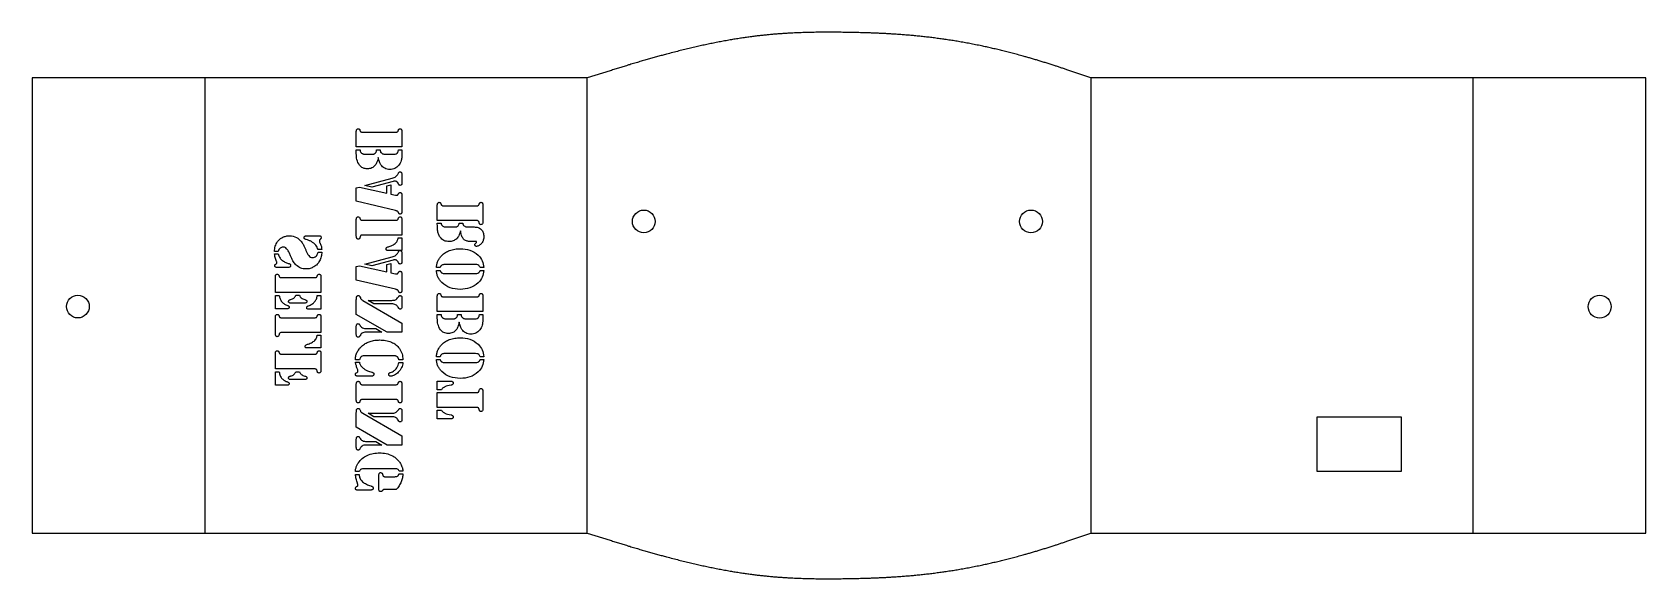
# Model space of a CAD drawing. Header units: millimetres. Extents: x -232 to 122, y -10 to 110.
import ezdxf

# ---------------------------------------------------------------- set-up
doc = ezdxf.new("R2010")
doc.units = ezdxf.units.MM
doc.layers.get('0').update_dxf_attribs({"linetype": 'CONTINUOUS'})

msp = doc.modelspace()

# ---------------------------------------------------------------- linework, layer by layer
for p, q in [((-110.52, 100), (-232.36, 100)), ((-232.36, 100), (-232.36, 0)), ((-194.41, 0), (-194.41, 100)), ((-105.49, 101.56), (-110.52, 100)), ((-110.52, 0), (-110.52, 100)), ((0, 100), (-5.03, 101.7)), ((121.84, 100), (0, 100)), ((0, 100), (0, 0)), ((83.89, 100), (83.89, 0)), ((121.84, 0), (121.84, 100)), ((-161.22, 84.81), (-161.22, 88.26)), ((-159.88, 88.07), (-152.55, 88.07)), ((-151.22, 88.26), (-151.22, 84.81)), ((-151.22, 84.81), (-161.22, 84.81)), ((-161.22, 83.38), (-161.22, 84.22)), ((-161.22, 84.22), (-160.41, 84.22)), ((-159.3, 83.22), (-157.63, 83.22)), ((-156.78, 84.2), (-156.01, 84.2)), ((-154.78, 83.22), (-153.12, 83.22)), ((-151.99, 84.22), (-151.22, 84.22)), ((-151.22, 84.22), (-151.22, 83.35)), ((-159.36, 76.34), (-153.32, 77.99)), ((-151.22, 78.78), (-151.22, 76.92)), ((-161.22, 75.83), (-160.5, 76.02)), ((-161.22, 72.88), (-161.22, 75.83)), ((-160.5, 76.02), (-154.54, 74.67)), ((-157.84, 75.96), (-159.36, 76.34)), ((-153.11, 77.26), (-157.84, 75.96)), ((-154.54, 76.31), (-153.67, 76.51)), ((-154.54, 74.67), (-154.54, 76.31)), ((-153.67, 76.51), (-153.67, 74.46)), ((-153.67, 74.46), (-152.61, 74.23)), ((-151.95, 76.63), (-152.07, 76.89)), ((-152.61, 70.84), (-161.22, 72.88)), ((-151.22, 74.31), (-151.22, 70.65)), ((-143.44, 68.66), (-143.44, 72.11)), ((-142.1, 71.91), (-134.77, 71.91)), ((-133.44, 72.11), (-133.44, 68.4)), ((-161.22, 65.22), (-161.22, 68.93)), ((-159.88, 68.73), (-152.55, 68.73)), ((-151.22, 68.93), (-151.22, 65.48)), ((-134.83, 68.66), (-143.44, 68.66)), ((-143.44, 67.89), (-143.44, 68.08)), ((-143.44, 68.08), (-142.62, 68.08)), ((-138.63, 68.07), (-137.85, 68.07)), ((-172.19, 65.32), (-169.52, 65.32)), ((-151.22, 65.48), (-159.83, 65.48)), ((-152.04, 64.89), (-151.22, 64.89)), ((-151.22, 64.89), (-151.22, 62.09)), ((-141.58, 67.25), (-139.63, 67.25)), ((-136.56, 67.25), (-135.33, 67.25)), ((-135.05, 64.08), (-136.56, 64.08)), ((-178.35, 61.89), (-179.19, 61.89)), ((-179.16, 61.32), (-178.35, 61.32)), ((-168.8, 62.28), (-169.63, 62.28)), ((-169.63, 61.72), (-168.8, 61.72)), ((-159.36, 59.06), (-153.32, 60.71)), ((-151.64, 62.09), (-154.2, 62.09)), ((-151.22, 62.09), (-151.64, 62.09)), ((-151.22, 61.5), (-151.22, 59.64)), ((-178.96, 59.03), (-178.75, 59.19)), ((-176.11, 58.36), (-178.53, 58.36)), ((-161.22, 58.55), (-160.5, 58.73)), ((-161.22, 55.6), (-161.22, 58.55)), ((-160.5, 58.73), (-154.54, 57.39)), ((-157.84, 58.68), (-159.36, 59.06)), ((-153.11, 59.98), (-157.84, 58.68)), ((-154.54, 59.03), (-153.67, 59.22)), ((-154.54, 57.39), (-154.54, 59.03)), ((-153.67, 59.22), (-153.67, 57.18)), ((-153.67, 57.18), (-152.61, 56.95)), ((-151.95, 59.35), (-152.07, 59.6)), ((-151.22, 57.03), (-151.22, 53.37)), ((-142.84, 58.32), (-143.63, 58.32)), ((-143.63, 57.71), (-142.84, 57.71)), ((-135.27, 59), (-141.82, 59)), ((-141.82, 57.03), (-135.27, 57.03)), ((-133.24, 58.32), (-134.04, 58.32)), ((-134.04, 57.71), (-133.24, 57.71)), ((-179, 52.87), (-179, 56.32)), ((-177.66, 56.12), (-170.33, 56.12)), ((-169, 56.32), (-169, 52.87)), ((-152.61, 53.56), (-161.22, 55.6)), ((-169, 52.87), (-179, 52.87)), ((-179, 49.26), (-179, 52.22)), ((-179, 52.22), (-178.14, 52.22)), ((-172.69, 50.52), (-175.48, 50.52)), ((-174.51, 52.25), (-173.66, 52.25)), ((-169.79, 52.21), (-169, 52.21)), ((-169, 52.21), (-169, 49.16)), ((-161.22, 48.05), (-161.22, 51.26)), ((-160.44, 51.93), (-160.34, 51.66)), ((-159.79, 51.13), (-151.22, 46.15)), ((-157.36, 50.34), (-158.64, 51.12)), ((-158.64, 51.12), (-153.43, 51.12)), ((-153.43, 50.34), (-157.36, 50.34)), ((-151.92, 49.41), (-152.04, 49.63)), ((-151.22, 51.53), (-151.22, 49.84)), ((-143.44, 48.65), (-143.44, 52.1)), ((-142.1, 51.91), (-134.77, 51.91)), ((-133.44, 52.1), (-133.44, 48.65)), ((-176.4, 49.26), (-179, 49.26)), ((-179, 43.81), (-179, 47.51)), ((-177.66, 47.32), (-170.33, 47.32)), ((-169, 49.16), (-171.58, 49.16)), ((-169, 47.51), (-169, 44.06)), ((-154.45, 44.15), (-161.22, 48.05)), ((-151.22, 46.15), (-151.22, 44.15)), ((-133.44, 48.65), (-143.44, 48.65)), ((-143.44, 47.22), (-143.44, 48.06)), ((-143.44, 48.06), (-142.63, 48.06)), ((-141.52, 47.06), (-139.85, 47.06)), ((-139, 48.04), (-138.23, 48.04)), ((-137, 47.06), (-135.34, 47.06)), ((-134.21, 48.06), (-133.44, 48.06)), ((-133.44, 48.06), (-133.44, 47.19)), ((-169, 44.06), (-177.61, 44.06)), ((-169.82, 43.47), (-169, 43.47)), ((-169, 43.47), (-169, 40.67)), ((-161.22, 43.64), (-161.22, 45.47)), ((-158.96, 44.93), (-156.93, 44.93)), ((-155.62, 44.15), (-158.96, 44.15)), ((-156.93, 44.93), (-155.62, 44.15)), ((-151.22, 44.15), (-154.45, 44.15)), ((-179, 36.07), (-179, 39.52)), ((-177.66, 39.32), (-170.33, 39.32)), ((-169, 40.67), (-171.98, 40.67)), ((-169, 39.52), (-169, 35.81)), ((-135.27, 39.44), (-141.82, 39.44)), ((-170.39, 36.07), (-179, 36.07)), ((-179, 32.47), (-179, 35.43)), ((-179, 35.43), (-178.14, 35.43)), ((-174.51, 35.46), (-173.66, 35.46)), ((-161.41, 38.1), (-161.42, 38.26)), ((-160.53, 38.1), (-161.41, 38.1)), ((-161.41, 37.52), (-160.52, 37.52)), ((-152.88, 38.95), (-159.25, 38.95)), ((-151.02, 38.1), (-151.91, 38.1)), ((-151.91, 37.5), (-151.02, 37.5)), ((-142.84, 38.76), (-143.63, 38.76)), ((-143.63, 38.15), (-142.84, 38.15)), ((-141.82, 37.47), (-135.27, 37.47)), ((-133.24, 38.76), (-134.04, 38.76)), ((-134.04, 38.15), (-133.24, 38.15)), ((-176.44, 32.47), (-179, 32.47)), ((-172.69, 33.73), (-175.48, 33.73)), ((-161.24, 35.21), (-161.06, 35.3)), ((-161.22, 29.16), (-161.22, 32.81)), ((-157.9, 34.47), (-160.95, 34.47)), ((-159.88, 32.61), (-152.55, 32.61)), ((-151.22, 32.81), (-151.22, 29.16)), ((-143.44, 31.47), (-143.44, 33.39)), ((-143.44, 33.39), (-140.44, 33.39)), ((-140.42, 32.5), (-140.86, 32.43)), ((-152.55, 29.36), (-159.88, 29.36)), ((-142.55, 31.47), (-143.44, 31.47)), ((-143.44, 30.87), (-134.83, 30.87)), ((-143.44, 27.62), (-143.44, 30.87)), ((-133.44, 31.12), (-133.44, 27.37)), ((-161.22, 23.26), (-161.22, 26.47)), ((-160.44, 27.14), (-160.34, 26.87)), ((-159.79, 26.34), (-151.22, 21.36)), ((-157.36, 25.55), (-158.64, 26.33)), ((-158.64, 26.33), (-153.43, 26.33)), ((-153.43, 25.55), (-157.36, 25.55)), ((-151.92, 24.62), (-152.04, 24.84)), ((-151.22, 26.74), (-151.22, 25.05)), ((-134.83, 27.62), (-143.44, 27.62)), ((-143.44, 27.01), (-142.55, 27.01)), ((-143.44, 25.08), (-143.44, 27.01)), ((-140.44, 25.08), (-143.44, 25.08)), ((-140.86, 26.05), (-140.42, 25.98)), ((-154.45, 19.36), (-161.22, 23.26)), ((-151.22, 21.36), (-151.22, 19.36)), ((-161.22, 18.85), (-161.22, 20.68)), ((-158.96, 20.14), (-156.93, 20.14)), ((-155.62, 19.36), (-158.96, 19.36)), ((-156.93, 20.14), (-155.62, 19.36)), ((-151.22, 19.36), (-154.45, 19.36)), ((-160.6, 13.52), (-161.41, 13.52)), ((-161.41, 12.92), (-160.62, 12.92)), ((-152.75, 14.16), (-159.58, 14.16)), ((-156.29, 9.73), (-156.29, 12.65)), ((-154.89, 12.4), (-152.75, 12.4)), ((-151.02, 13.65), (-151.85, 13.65)), ((-151.85, 13.03), (-151.02, 13.03)), ((-158.07, 9.47), (-160.92, 9.47)), ((-152.44, 9.6), (-154.94, 9.6)), ((-5.03, -1.7), (0, 0)), ((0, 0), (121.84, 0)), ((-232.36, 0), (-110.52, 0)), ((-110.52, 0), (-105.49, -1.56))]:
    msp.add_line(p, q)
msp.add_lwpolyline([(49.68, 25.54), (68.18, 25.54), (68.18, 13.54), (49.68, 13.54)], close=True)
for centre in [(-98.11, 68.46), (-13.11, 68.46), (-222.35, 49.77), (111.73, 49.75)]:
    msp.add_circle(centre, 2.5)
for points, degree, knots in [([(-5.03, 101.7), (-7.11, 102.42), (-12.09, 104.05), (-19.52, 106.17), (-28.64, 108.14), (-38.56, 109.4), (-47.53, 109.9), (-55.36, 110.04), (-62.78, 110.04), (-70.78, 109.64), (-79.98, 108.4), (-89.19, 106.36), (-97.28, 104.11), (-102.98, 102.36), (-105.49, 101.56)], 5, [0.0308858, 0.0308858, 0.0308858, 0.0308858, 0.0308858, 0.0308858, 0.1, 0.2, 0.3, 0.4, 0.5, 0.6, 0.7, 0.8, 0.9, 0.9730963, 0.9730963, 0.9730963, 0.9730963, 0.9730963, 0.9730963]), ([(-161.22, 88.26), (-161.21, 88.34), (-161.21, 88.41), (-161.18, 88.54), (-161.15, 88.6), (-161.12, 88.67)], 3, [0, 0, 0, 0, 0.02148727, 0.02148727, 0.04340036, 0.04340036, 0.04340036, 0.04340036]), ([(-161.12, 88.67), (-161.08, 88.71), (-161.04, 88.76), (-160.97, 88.79), (-160.94, 88.8), (-160.89, 88.81), (-160.86, 88.81), (-160.84, 88.81)], 3, [0, 0, 0, 0, 0.01746451, 0.01746451, 0.02641747, 0.02641747, 0.03549797, 0.03549797, 0.03549797, 0.03549797]), ([(-160.84, 88.81), (-160.76, 88.8), (-160.69, 88.79), (-160.6, 88.75), (-160.57, 88.73), (-160.5, 88.66), (-160.47, 88.59), (-160.44, 88.52)], 3, [0, 0, 0, 0, 0.02201792, 0.02201792, 0.0338956, 0.0338956, 0.05635838, 0.05635838, 0.05635838, 0.05635838]), ([(-151.99, 88.52), (-151.96, 88.59), (-151.93, 88.66), (-151.86, 88.73), (-151.83, 88.75), (-151.74, 88.79), (-151.67, 88.8), (-151.6, 88.81)], 3, [0, 0, 0, 0, 0.02249364, 0.02249364, 0.03439169, 0.03439169, 0.05645243, 0.05645243, 0.05645243, 0.05645243]), ([(-151.6, 88.81), (-151.54, 88.81), (-151.48, 88.8), (-151.42, 88.77), (-151.4, 88.75), (-151.35, 88.71), (-151.33, 88.69), (-151.32, 88.67)], 3, [0, 0, 0, 0, 0.01699537, 0.01699537, 0.02462976, 0.02462976, 0.0311578, 0.0311578, 0.0311578, 0.0311578]), ([(-151.32, 88.67), (-151.28, 88.6), (-151.25, 88.54), (-151.22, 88.41), (-151.22, 88.34), (-151.22, 88.26)], 3, [0, 0, 0, 0, 0.02414319, 0.02414319, 0.04781722, 0.04781722, 0.04781722, 0.04781722]), ([(-160.44, 88.52), (-160.42, 88.47), (-160.41, 88.43), (-160.37, 88.33), (-160.36, 88.29), (-160.34, 88.24)], 3, [0, 0, 0, 0, 0.01494889, 0.01494889, 0.03207605, 0.03207605, 0.03207605, 0.03207605]), ([(-160.34, 88.24), (-160.33, 88.22), (-160.32, 88.21), (-160.29, 88.18), (-160.27, 88.17), (-160.26, 88.15)], 3, [0, 0, 0, 0, 0.00692326, 0.00692326, 0.01361606, 0.01361606, 0.01361606, 0.01361606]), ([(-160.26, 88.15), (-160.19, 88.12), (-160.14, 88.1), (-160.01, 88.07), (-159.95, 88.07), (-159.88, 88.07)], 3, [0, 0, 0, 0, 0.02243557, 0.02243557, 0.04414804, 0.04414804, 0.04414804, 0.04414804]), ([(-152.55, 88.07), (-152.48, 88.07), (-152.42, 88.07), (-152.29, 88.1), (-152.24, 88.12), (-152.18, 88.15)], 3, [0, 0, 0, 0, 0.01975919, 0.01975919, 0.04017639, 0.04017639, 0.04017639, 0.04017639]), ([(-152.18, 88.15), (-152.16, 88.17), (-152.14, 88.18), (-152.11, 88.21), (-152.1, 88.22), (-152.09, 88.24)], 3, [0, 0, 0, 0, 0.00608638, 0.00608638, 0.01238235, 0.01238235, 0.01238235, 0.01238235]), ([(-152.09, 88.24), (-152.07, 88.29), (-152.06, 88.33), (-152.02, 88.43), (-152.01, 88.47), (-151.99, 88.52)], 3, [0, 0, 0, 0, 0.01620771, 0.01620771, 0.03035406, 0.03035406, 0.03035406, 0.03035406]), ([(-160.53, 80.83), (-160.78, 81.27), (-160.97, 81.61), (-161.19, 82.47), (-161.2, 82.92), (-161.22, 83.38)], 3, [0, 0, 0, 0, 0.1529795, 0.1529795, 0.3030957, 0.3030957, 0.3030957, 0.3030957]), ([(-160.41, 84.22), (-160.4, 84.14), (-160.39, 84.06), (-160.36, 83.9), (-160.33, 83.84), (-160.3, 83.76)], 3, [0, 0, 0, 0, 0.02409402, 0.02409402, 0.04866588, 0.04866588, 0.04866588, 0.04866588]), ([(-160.3, 83.76), (-160.27, 83.69), (-160.24, 83.64), (-160.15, 83.53), (-160.1, 83.49), (-160.05, 83.44)], 3, [0, 0, 0, 0, 0.02143028, 0.02143028, 0.04280849, 0.04280849, 0.04280849, 0.04280849]), ([(-160.05, 83.44), (-159.99, 83.41), (-159.95, 83.38), (-159.83, 83.32), (-159.77, 83.3), (-159.71, 83.28)], 3, [0, 0, 0, 0, 0.02122038, 0.02122038, 0.04213871, 0.04213871, 0.04213871, 0.04213871]), ([(-159.71, 83.28), (-159.64, 83.26), (-159.58, 83.25), (-159.44, 83.22), (-159.37, 83.22), (-159.3, 83.22)], 3, [0, 0, 0, 0, 0.0210896, 0.0210896, 0.04222424, 0.04222424, 0.04222424, 0.04222424]), ([(-157.63, 83.22), (-157.57, 83.22), (-157.52, 83.23), (-157.41, 83.26), (-157.36, 83.28), (-157.3, 83.3)], 3, [0, 0, 0, 0, 0.01854431, 0.01854431, 0.03692837, 0.03692837, 0.03692837, 0.03692837]), ([(-157.3, 83.3), (-157.25, 83.33), (-157.2, 83.36), (-157.1, 83.42), (-157.06, 83.46), (-157.02, 83.5)], 3, [0, 0, 0, 0, 0.01756595, 0.01756595, 0.03520442, 0.03520442, 0.03520442, 0.03520442]), ([(-156.7, 81.48), (-156.75, 81.36), (-156.8, 81.25), (-156.92, 81.03), (-157, 80.93), (-157.08, 80.82)], 3, [0, 0, 0, 0, 0.03834345, 0.03834345, 0.07671927, 0.07671927, 0.07671927, 0.07671927]), ([(-157.02, 83.5), (-156.98, 83.54), (-156.95, 83.58), (-156.89, 83.68), (-156.87, 83.73), (-156.85, 83.78)], 3, [0, 0, 0, 0, 0.016327, 0.016327, 0.03266576, 0.03266576, 0.03266576, 0.03266576]), ([(-156.85, 83.78), (-156.83, 83.86), (-156.81, 83.91), (-156.79, 84.06), (-156.78, 84.13), (-156.78, 84.2)], 3, [0, 0, 0, 0, 0.02440155, 0.02440155, 0.04814028, 0.04814028, 0.04814028, 0.04814028]), ([(-156.4, 82.54), (-156.44, 82.36), (-156.48, 82.18), (-156.58, 81.82), (-156.63, 81.68), (-156.7, 81.48)], 3, [0, 0, 0, 0, 0.0549296, 0.0549296, 0.111449, 0.111449, 0.111449, 0.111449]), ([(-156.14, 81.52), (-156.2, 81.71), (-156.24, 81.85), (-156.33, 82.19), (-156.36, 82.36), (-156.4, 82.54)], 3, [0, 0, 0, 0, 0.0597163, 0.0597163, 0.1176244, 0.1176244, 0.1176244, 0.1176244]), ([(-155.82, 80.88), (-155.89, 80.99), (-155.95, 81.08), (-156.05, 81.3), (-156.1, 81.41), (-156.14, 81.52)], 3, [0, 0, 0, 0, 0.03735619, 0.03735619, 0.07467375, 0.07467375, 0.07467375, 0.07467375]), ([(-156.01, 84.2), (-156, 84.13), (-155.99, 84.06), (-155.96, 83.92), (-155.94, 83.86), (-155.92, 83.78)], 3, [0, 0, 0, 0, 0.02150426, 0.02150426, 0.04363057, 0.04363057, 0.04363057, 0.04363057]), ([(-155.92, 83.78), (-155.89, 83.73), (-155.87, 83.68), (-155.81, 83.59), (-155.77, 83.55), (-155.73, 83.51)], 3, [0, 0, 0, 0, 0.01779272, 0.01779272, 0.03554252, 0.03554252, 0.03554252, 0.03554252]), ([(-155.73, 83.51), (-155.67, 83.46), (-155.62, 83.41), (-155.49, 83.33), (-155.43, 83.31), (-155.36, 83.28)], 3, [0, 0, 0, 0, 0.02234636, 0.02234636, 0.04472508, 0.04472508, 0.04472508, 0.04472508]), ([(-155.36, 83.28), (-155.25, 83.26), (-155.17, 83.24), (-154.98, 83.22), (-154.88, 83.22), (-154.78, 83.22)], 3, [0, 0, 0, 0, 0.03285233, 0.03285233, 0.06481322, 0.06481322, 0.06481322, 0.06481322]), ([(-153.12, 83.22), (-152.97, 83.22), (-152.82, 83.22), (-152.53, 83.3), (-152.42, 83.37), (-152.28, 83.46)], 3, [0, 0, 0, 0, 0.04556057, 0.04556057, 0.09222157, 0.09222157, 0.09222157, 0.09222157]), ([(-152.28, 83.46), (-152.23, 83.5), (-152.19, 83.55), (-152.12, 83.65), (-152.1, 83.7), (-152.07, 83.76)], 3, [0, 0, 0, 0, 0.01860496, 0.01860496, 0.03723077, 0.03723077, 0.03723077, 0.03723077]), ([(-152.07, 83.76), (-152.04, 83.84), (-152.03, 83.91), (-152, 84.06), (-151.99, 84.14), (-151.99, 84.22)], 3, [0, 0, 0, 0, 0.02671054, 0.02671054, 0.05279395, 0.05279395, 0.05279395, 0.05279395]), ([(-151.37, 81.84), (-151.43, 81.65), (-151.49, 81.47), (-151.66, 81.12), (-151.77, 80.95), (-151.88, 80.79)], 3, [0, 0, 0, 0, 0.0595601, 0.0595601, 0.1191194, 0.1191194, 0.1191194, 0.1191194]), ([(-151.22, 83.35), (-151.22, 83.1), (-151.22, 82.84), (-151.27, 82.33), (-151.31, 82.12), (-151.37, 81.84)], 3, [0, 0, 0, 0, 0.0759955, 0.0759955, 0.153536, 0.153536, 0.153536, 0.153536]), ([(-159.77, 80.21), (-159.91, 80.29), (-160.06, 80.37), (-160.31, 80.58), (-160.42, 80.7), (-160.53, 80.83)], 3, [0, 0, 0, 0, 0.0505458, 0.0505458, 0.1010842, 0.1010842, 0.1010842, 0.1010842]), ([(-158.8, 80), (-158.97, 80.01), (-159.13, 80.02), (-159.46, 80.09), (-159.61, 80.15), (-159.77, 80.21)], 3, [0, 0, 0, 0, 0.0502138, 0.0502138, 0.1004439, 0.1004439, 0.1004439, 0.1004439]), ([(-157.83, 80.22), (-157.99, 80.15), (-158.14, 80.09), (-158.46, 80.02), (-158.63, 80.01), (-158.8, 80)], 3, [0, 0, 0, 0, 0.0507386, 0.0507386, 0.1014746, 0.1014746, 0.1014746, 0.1014746]), ([(-157.08, 80.82), (-157.19, 80.7), (-157.29, 80.57), (-157.54, 80.37), (-157.69, 80.29), (-157.83, 80.22)], 3, [0, 0, 0, 0, 0.04970731, 0.04970731, 0.09941067, 0.09941067, 0.09941067, 0.09941067]), ([(-154.99, 80.13), (-155.16, 80.23), (-155.32, 80.32), (-155.6, 80.57), (-155.71, 80.73), (-155.82, 80.88)], 3, [0, 0, 0, 0, 0.0574381, 0.0574381, 0.1148756, 0.1148756, 0.1148756, 0.1148756]), ([(-153.84, 79.87), (-154.04, 79.88), (-154.24, 79.89), (-154.62, 79.97), (-154.8, 80.05), (-154.99, 80.13)], 3, [0, 0, 0, 0, 0.060083, 0.060083, 0.1202393, 0.1202393, 0.1202393, 0.1202393]), ([(-151.88, 80.79), (-152.16, 80.51), (-152.42, 80.24), (-153.07, 79.94), (-153.46, 79.9), (-153.84, 79.87)], 3, [0, 0, 0, 0, 0.1198656, 0.1198656, 0.2396159, 0.2396159, 0.2396159, 0.2396159]), ([(-153.32, 77.99), (-153.18, 78.03), (-153.04, 78.07), (-152.77, 78.18), (-152.66, 78.25), (-152.52, 78.33)], 3, [0, 0, 0, 0, 0.04369806, 0.04369806, 0.08797261, 0.08797261, 0.08797261, 0.08797261]), ([(-152.52, 78.33), (-152.47, 78.37), (-152.41, 78.41), (-152.32, 78.5), (-152.28, 78.55), (-152.23, 78.6)], 3, [0, 0, 0, 0, 0.02008718, 0.02008718, 0.04030379, 0.04030379, 0.04030379, 0.04030379]), ([(-152.23, 78.6), (-152.18, 78.69), (-152.14, 78.74), (-152.06, 78.89), (-152.03, 78.97), (-151.99, 79.05)], 3, [0, 0, 0, 0, 0.02880595, 0.02880595, 0.05665311, 0.05665311, 0.05665311, 0.05665311]), ([(-151.99, 79.05), (-151.96, 79.13), (-151.92, 79.21), (-151.84, 79.29), (-151.81, 79.31), (-151.73, 79.35), (-151.68, 79.36), (-151.64, 79.37)], 3, [0, 0, 0, 0, 0.02651136, 0.02651136, 0.03796869, 0.03796869, 0.04790586, 0.04790586, 0.04790586, 0.04790586]), ([(-151.64, 79.37), (-151.58, 79.36), (-151.52, 79.36), (-151.44, 79.32), (-151.42, 79.3), (-151.37, 79.26), (-151.35, 79.24), (-151.33, 79.21)], 3, [0, 0, 0, 0, 0.01869198, 0.01869198, 0.02792523, 0.02792523, 0.03637165, 0.03637165, 0.03637165, 0.03637165]), ([(-151.33, 79.21), (-151.29, 79.14), (-151.26, 79.08), (-151.22, 78.94), (-151.22, 78.86), (-151.22, 78.78)], 3, [0, 0, 0, 0, 0.02534801, 0.02534801, 0.05036111, 0.05036111, 0.05036111, 0.05036111]), ([(-152.73, 77.32), (-152.79, 77.32), (-152.85, 77.31), (-152.98, 77.29), (-153.04, 77.28), (-153.11, 77.26)], 3, [0, 0, 0, 0, 0.02086015, 0.02086015, 0.04162982, 0.04162982, 0.04162982, 0.04162982]), ([(-152.07, 76.89), (-152.13, 77), (-152.2, 77.11), (-152.33, 77.21), (-152.38, 77.24), (-152.54, 77.29), (-152.63, 77.31), (-152.73, 77.32)], 3, [0, 0, 0, 0, 0.03904917, 0.03904917, 0.05523957, 0.05523957, 0.07313223, 0.07313223, 0.07313223, 0.07313223]), ([(-152.17, 74.26), (-152.13, 74.3), (-152.1, 74.32), (-152.05, 74.39), (-152.03, 74.43), (-152.01, 74.47)], 3, [0, 0, 0, 0, 0.01497763, 0.01497763, 0.02964812, 0.02964812, 0.02964812, 0.02964812]), ([(-152.01, 74.47), (-151.98, 74.52), (-151.96, 74.56), (-151.9, 74.66), (-151.87, 74.69), (-151.82, 74.73)], 3, [0, 0, 0, 0, 0.01621002, 0.01621002, 0.03349586, 0.03349586, 0.03349586, 0.03349586]), ([(-151.58, 76.39), (-151.65, 76.4), (-151.72, 76.41), (-151.8, 76.45), (-151.83, 76.47), (-151.89, 76.54), (-151.92, 76.58), (-151.95, 76.63)], 3, [0, 0, 0, 0, 0.02117024, 0.02117024, 0.03020077, 0.03020077, 0.04046073, 0.04046073, 0.04046073, 0.04046073]), ([(-151.82, 74.73), (-151.79, 74.76), (-151.76, 74.77), (-151.68, 74.79), (-151.64, 74.79), (-151.6, 74.79)], 3, [0, 0, 0, 0, 0.01324533, 0.01324533, 0.02619408, 0.02619408, 0.02619408, 0.02619408]), ([(-151.6, 74.79), (-151.55, 74.79), (-151.49, 74.78), (-151.4, 74.74), (-151.36, 74.7), (-151.32, 74.66)], 3, [0, 0, 0, 0, 0.01654635, 0.01654635, 0.03309658, 0.03309658, 0.03309658, 0.03309658]), ([(-151.22, 76.92), (-151.22, 76.82), (-151.22, 76.72), (-151.26, 76.6), (-151.27, 76.56), (-151.31, 76.52), (-151.33, 76.5), (-151.43, 76.44), (-151.51, 76.41), (-151.58, 76.39)], 3, [0, 0, 0, 0, 0.03090264, 0.03090264, 0.04390397, 0.04390397, 0.05185041, 0.05185041, 0.06539275, 0.06539275, 0.06539275, 0.06539275]), ([(-151.32, 74.66), (-151.29, 74.6), (-151.26, 74.55), (-151.22, 74.43), (-151.22, 74.37), (-151.22, 74.31)], 3, [0, 0, 0, 0, 0.02084037, 0.02084037, 0.04150022, 0.04150022, 0.04150022, 0.04150022]), ([(-152.61, 74.23), (-152.57, 74.22), (-152.54, 74.21), (-152.46, 74.21), (-152.43, 74.21), (-152.39, 74.21)], 3, [0, 0, 0, 0, 0.01207993, 0.01207993, 0.02408061, 0.02408061, 0.02408061, 0.02408061]), ([(-152.21, 70.71), (-152.28, 70.74), (-152.34, 70.76), (-152.47, 70.81), (-152.54, 70.82), (-152.61, 70.84)], 3, [0, 0, 0, 0, 0.02293436, 0.02293436, 0.04575676, 0.04575676, 0.04575676, 0.04575676]), ([(-152.39, 74.21), (-152.35, 74.21), (-152.31, 74.21), (-152.24, 74.23), (-152.21, 74.24), (-152.17, 74.26)], 3, [0, 0, 0, 0, 0.01166766, 0.01166766, 0.02340763, 0.02340763, 0.02340763, 0.02340763]), ([(-143.44, 72.11), (-143.43, 72.18), (-143.43, 72.25), (-143.4, 72.39), (-143.37, 72.45), (-143.34, 72.52)], 3, [0, 0, 0, 0, 0.02148727, 0.02148727, 0.04340037, 0.04340037, 0.04340037, 0.04340037]), ([(-143.34, 72.52), (-143.3, 72.56), (-143.26, 72.6), (-143.19, 72.64), (-143.16, 72.64), (-143.11, 72.65), (-143.08, 72.66), (-143.05, 72.66)], 3, [0, 0, 0, 0, 0.01746474, 0.01746474, 0.02641792, 0.02641792, 0.03549843, 0.03549843, 0.03549843, 0.03549843]), ([(-143.05, 72.66), (-142.98, 72.65), (-142.91, 72.64), (-142.82, 72.6), (-142.79, 72.58), (-142.72, 72.5), (-142.69, 72.43), (-142.66, 72.37)], 3, [0, 0, 0, 0, 0.02201778, 0.02201778, 0.03389524, 0.03389524, 0.05635824, 0.05635824, 0.05635824, 0.05635824]), ([(-142.66, 72.37), (-142.64, 72.32), (-142.63, 72.27), (-142.59, 72.17), (-142.58, 72.14), (-142.56, 72.08)], 3, [0, 0, 0, 0, 0.014949, 0.014949, 0.03207625, 0.03207625, 0.03207625, 0.03207625]), ([(-142.56, 72.08), (-142.55, 72.07), (-142.54, 72.05), (-142.51, 72.02), (-142.49, 72.01), (-142.48, 72)], 3, [0, 0, 0, 0, 0.00692311, 0.00692311, 0.01361574, 0.01361574, 0.01361574, 0.01361574]), ([(-142.48, 72), (-142.41, 71.97), (-142.36, 71.94), (-142.23, 71.91), (-142.17, 71.91), (-142.1, 71.91)], 3, [0, 0, 0, 0, 0.02243555, 0.02243555, 0.04414808, 0.04414808, 0.04414808, 0.04414808]), ([(-134.77, 71.91), (-134.7, 71.91), (-134.64, 71.91), (-134.51, 71.94), (-134.46, 71.97), (-134.4, 72)], 3, [0, 0, 0, 0, 0.0197593, 0.0197593, 0.04017672, 0.04017672, 0.04017672, 0.04017672]), ([(-134.4, 72), (-134.38, 72.01), (-134.36, 72.02), (-134.33, 72.05), (-134.32, 72.07), (-134.31, 72.08)], 3, [0, 0, 0, 0, 0.00608615, 0.00608615, 0.01238183, 0.01238183, 0.01238183, 0.01238183]), ([(-134.31, 72.08), (-134.29, 72.14), (-134.28, 72.17), (-134.24, 72.27), (-134.23, 72.32), (-134.21, 72.37)], 3, [0, 0, 0, 0, 0.01620787, 0.01620787, 0.0303544, 0.0303544, 0.0303544, 0.0303544]), ([(-134.21, 72.37), (-134.18, 72.43), (-134.15, 72.5), (-134.08, 72.58), (-134.05, 72.6), (-133.96, 72.64), (-133.89, 72.65), (-133.82, 72.66)], 3, [0, 0, 0, 0, 0.02249367, 0.02249367, 0.03439188, 0.03439188, 0.05645265, 0.05645265, 0.05645265, 0.05645265]), ([(-133.82, 72.66), (-133.76, 72.65), (-133.7, 72.65), (-133.64, 72.61), (-133.62, 72.6), (-133.57, 72.56), (-133.55, 72.54), (-133.53, 72.52)], 3, [0, 0, 0, 0, 0.0169954, 0.0169954, 0.02463042, 0.02463042, 0.03116003, 0.03116003, 0.03116003, 0.03116003]), ([(-133.53, 72.52), (-133.5, 72.45), (-133.47, 72.39), (-133.44, 72.25), (-133.44, 72.18), (-133.44, 72.11)], 3, [0, 0, 0, 0, 0.02414319, 0.02414319, 0.04781722, 0.04781722, 0.04781722, 0.04781722]), ([(-161.22, 68.93), (-161.21, 69), (-161.21, 69.07), (-161.18, 69.21), (-161.15, 69.27), (-161.12, 69.34)], 3, [0, 0, 0, 0, 0.02148727, 0.02148727, 0.04340036, 0.04340036, 0.04340036, 0.04340036]), ([(-161.12, 69.34), (-161.08, 69.38), (-161.04, 69.42), (-160.97, 69.46), (-160.94, 69.47), (-160.89, 69.47), (-160.86, 69.48), (-160.84, 69.48)], 3, [0, 0, 0, 0, 0.01746454, 0.01746454, 0.0264177, 0.0264177, 0.03549801, 0.03549801, 0.03549801, 0.03549801]), ([(-160.84, 69.48), (-160.76, 69.47), (-160.69, 69.46), (-160.6, 69.42), (-160.57, 69.4), (-160.5, 69.32), (-160.47, 69.26), (-160.44, 69.19)], 3, [0, 0, 0, 0, 0.02201769, 0.02201769, 0.03389516, 0.03389516, 0.05635821, 0.05635821, 0.05635821, 0.05635821]), ([(-160.44, 69.19), (-160.42, 69.14), (-160.41, 69.09), (-160.37, 68.99), (-160.36, 68.96), (-160.34, 68.91)], 3, [0, 0, 0, 0, 0.01494889, 0.01494889, 0.03207605, 0.03207605, 0.03207605, 0.03207605]), ([(-160.34, 68.91), (-160.33, 68.89), (-160.32, 68.87), (-160.29, 68.84), (-160.27, 68.83), (-160.26, 68.82)], 3, [0, 0, 0, 0, 0.00692326, 0.00692326, 0.01361603, 0.01361603, 0.01361603, 0.01361603]), ([(-160.26, 68.82), (-160.19, 68.79), (-160.14, 68.76), (-160.01, 68.73), (-159.95, 68.73), (-159.88, 68.73)], 3, [0, 0, 0, 0, 0.02243562, 0.02243562, 0.04414817, 0.04414817, 0.04414817, 0.04414817]), ([(-152.55, 68.73), (-152.48, 68.73), (-152.42, 68.73), (-152.29, 68.76), (-152.24, 68.79), (-152.18, 68.82)], 3, [0, 0, 0, 0, 0.01975917, 0.01975917, 0.04017635, 0.04017635, 0.04017635, 0.04017635]), ([(-151.98, 70.42), (-152, 70.48), (-152.03, 70.54), (-152.1, 70.64), (-152.15, 70.67), (-152.21, 70.71)], 3, [0, 0, 0, 0, 0.01933871, 0.01933871, 0.03916061, 0.03916061, 0.03916061, 0.03916061]), ([(-152.18, 68.82), (-152.16, 68.83), (-152.14, 68.84), (-152.11, 68.87), (-152.1, 68.89), (-152.09, 68.91)], 3, [0, 0, 0, 0, 0.00608637, 0.00608637, 0.01238234, 0.01238234, 0.01238234, 0.01238234]), ([(-152.09, 68.91), (-152.07, 68.96), (-152.06, 68.99), (-152.02, 69.09), (-152.01, 69.14), (-151.99, 69.19)], 3, [0, 0, 0, 0, 0.01620771, 0.01620771, 0.03035406, 0.03035406, 0.03035406, 0.03035406]), ([(-151.99, 69.19), (-151.96, 69.26), (-151.93, 69.32), (-151.86, 69.4), (-151.83, 69.42), (-151.74, 69.46), (-151.67, 69.47), (-151.6, 69.48)], 3, [0, 0, 0, 0, 0.02249377, 0.02249377, 0.03439198, 0.03439198, 0.05645266, 0.05645266, 0.05645266, 0.05645266]), ([(-151.82, 70.15), (-151.86, 70.2), (-151.88, 70.23), (-151.94, 70.32), (-151.96, 70.37), (-151.98, 70.42)], 3, [0, 0, 0, 0, 0.01785615, 0.01785615, 0.03504421, 0.03504421, 0.03504421, 0.03504421]), ([(-151.6, 70.08), (-151.64, 70.08), (-151.68, 70.09), (-151.75, 70.11), (-151.78, 70.13), (-151.82, 70.15)], 3, [0, 0, 0, 0, 0.0120688, 0.0120688, 0.02423464, 0.02423464, 0.02423464, 0.02423464]), ([(-151.22, 70.65), (-151.22, 70.54), (-151.22, 70.43), (-151.26, 70.3), (-151.28, 70.27), (-151.32, 70.22), (-151.34, 70.19), (-151.44, 70.13), (-151.52, 70.11), (-151.6, 70.08)], 3, [0, 0, 0, 0, 0.03322671, 0.03322671, 0.04704115, 0.04704115, 0.05547455, 0.05547455, 0.06944363, 0.06944363, 0.06944363, 0.06944363]), ([(-151.6, 69.48), (-151.54, 69.47), (-151.48, 69.47), (-151.42, 69.44), (-151.4, 69.42), (-151.35, 69.38), (-151.33, 69.36), (-151.32, 69.34)], 3, [0, 0, 0, 0, 0.01699546, 0.01699546, 0.02462977, 0.02462977, 0.03115835, 0.03115835, 0.03115835, 0.03115835]), ([(-151.32, 69.34), (-151.28, 69.27), (-151.25, 69.21), (-151.22, 69.07), (-151.22, 69), (-151.22, 68.93)], 3, [0, 0, 0, 0, 0.02414319, 0.02414319, 0.04781722, 0.04781722, 0.04781722, 0.04781722]), ([(-143.38, 66.51), (-143.4, 66.76), (-143.41, 66.96), (-143.43, 67.43), (-143.43, 67.66), (-143.44, 67.89)], 3, [0, 0, 0, 0, 0.0771468, 0.0771468, 0.1533281, 0.1533281, 0.1533281, 0.1533281]), ([(-142.62, 68.08), (-142.59, 67.96), (-142.55, 67.84), (-142.43, 67.62), (-142.36, 67.54), (-142.26, 67.43)], 3, [0, 0, 0, 0, 0.03810784, 0.03810784, 0.07733143, 0.07733143, 0.07733143, 0.07733143]), ([(-142.26, 67.43), (-142.14, 67.37), (-142.05, 67.32), (-141.82, 67.26), (-141.7, 67.26), (-141.58, 67.25)], 3, [0, 0, 0, 0, 0.04148472, 0.04148472, 0.08196891, 0.08196891, 0.08196891, 0.08196891]), ([(-139.63, 67.25), (-139.55, 67.25), (-139.47, 67.25), (-139.3, 67.27), (-139.23, 67.29), (-139.14, 67.31)], 3, [0, 0, 0, 0, 0.02522712, 0.02522712, 0.05135849, 0.05135849, 0.05135849, 0.05135849]), ([(-139.14, 67.31), (-139.08, 67.33), (-139.02, 67.36), (-138.92, 67.42), (-138.88, 67.47), (-138.84, 67.51)], 3, [0, 0, 0, 0, 0.0193331, 0.0193331, 0.03863761, 0.03863761, 0.03863761, 0.03863761]), ([(-138.84, 67.51), (-138.77, 67.61), (-138.73, 67.68), (-138.66, 67.87), (-138.65, 67.97), (-138.63, 68.07)], 3, [0, 0, 0, 0, 0.03490924, 0.03490924, 0.06865016, 0.06865016, 0.06865016, 0.06865016]), ([(-137.85, 68.07), (-137.83, 67.96), (-137.81, 67.84), (-137.71, 67.64), (-137.63, 67.56), (-137.55, 67.47)], 3, [0, 0, 0, 0, 0.03546144, 0.03546144, 0.07108218, 0.07108218, 0.07108218, 0.07108218]), ([(-137.55, 67.47), (-137.47, 67.41), (-137.39, 67.36), (-137.22, 67.29), (-137.13, 67.28), (-137.04, 67.26)], 3, [0, 0, 0, 0, 0.02898455, 0.02898455, 0.05794092, 0.05794092, 0.05794092, 0.05794092]), ([(-134.42, 68.55), (-134.49, 68.59), (-134.54, 68.62), (-134.68, 68.66), (-134.75, 68.66), (-134.83, 68.66)], 3, [0, 0, 0, 0, 0.02498942, 0.02498942, 0.04918703, 0.04918703, 0.04918703, 0.04918703]), ([(-134.33, 68.44), (-134.34, 68.46), (-134.35, 68.48), (-134.38, 68.52), (-134.4, 68.53), (-134.42, 68.55)], 3, [0, 0, 0, 0, 0.00829704, 0.00829704, 0.01634707, 0.01634707, 0.01634707, 0.01634707]), ([(-134.23, 68.1), (-134.25, 68.16), (-134.26, 68.22), (-134.3, 68.34), (-134.31, 68.38), (-134.33, 68.44)], 3, [0, 0, 0, 0, 0.01746526, 0.01746526, 0.03738475, 0.03738475, 0.03738475, 0.03738475]), ([(-133.83, 67.75), (-133.9, 67.76), (-133.98, 67.78), (-134.07, 67.82), (-134.1, 67.84), (-134.14, 67.89), (-134.16, 67.92), (-134.2, 68), (-134.22, 68.05), (-134.23, 68.1)], 3, [0, 0, 0, 0, 0.02185613, 0.02185613, 0.03605571, 0.03605571, 0.05328321, 0.05328321, 0.07908869, 0.07908869, 0.07908869, 0.07908869]), ([(-133.52, 67.94), (-133.56, 67.89), (-133.6, 67.84), (-133.67, 67.79), (-133.7, 67.78), (-133.77, 67.76), (-133.8, 67.76), (-133.83, 67.75)], 3, [0, 0, 0, 0, 0.01964706, 0.01964706, 0.02731276, 0.02731276, 0.0335734, 0.0335734, 0.0335734, 0.0335734]), ([(-133.44, 68.4), (-133.44, 68.32), (-133.44, 68.24), (-133.46, 68.09), (-133.49, 68.03), (-133.52, 67.94)], 3, [0, 0, 0, 0, 0.02399706, 0.02399706, 0.04904046, 0.04904046, 0.04904046, 0.04904046]), ([(-179.19, 61.89), (-179.16, 62.27), (-179.12, 62.65), (-178.9, 63.36), (-178.73, 63.66), (-178.53, 64.02)], 3, [0, 0, 0, 0, 0.1139327, 0.1139327, 0.2284015, 0.2284015, 0.2284015, 0.2284015]), ([(-178.53, 64.02), (-178.37, 64.22), (-178.21, 64.41), (-177.83, 64.73), (-177.61, 64.86), (-177.39, 64.98)], 3, [0, 0, 0, 0, 0.077525, 0.077525, 0.1550291, 0.1550291, 0.1550291, 0.1550291]), ([(-177.39, 64.98), (-177.13, 65.08), (-176.89, 65.18), (-176.38, 65.3), (-176.11, 65.31), (-175.85, 65.32)], 3, [0, 0, 0, 0, 0.0824836, 0.0824836, 0.1649282, 0.1649282, 0.1649282, 0.1649282]), ([(-175.85, 65.32), (-175.31, 65.26), (-174.8, 65.2), (-174.14, 64.85), (-173.94, 64.69), (-173.57, 64.34), (-173.4, 64.14), (-173.23, 63.95)], 3, [0, 0, 0, 0, 0.1614637, 0.1614637, 0.2451356, 0.2451356, 0.3280794, 0.3280794, 0.3280794, 0.3280794]), ([(-173.23, 63.95), (-173.16, 63.84), (-173.09, 63.74), (-172.95, 63.53), (-172.9, 63.42), (-172.84, 63.3)], 3, [0, 0, 0, 0, 0.03773866, 0.03773866, 0.07547996, 0.07547996, 0.07547996, 0.07547996]), ([(-172.69, 64.91), (-172.68, 64.97), (-172.67, 65.03), (-172.62, 65.12), (-172.58, 65.17), (-172.54, 65.21)], 3, [0, 0, 0, 0, 0.01781099, 0.01781099, 0.03561523, 0.03561523, 0.03561523, 0.03561523]), ([(-172.6, 64.66), (-172.63, 64.7), (-172.66, 64.73), (-172.69, 64.82), (-172.69, 64.87), (-172.69, 64.91)], 3, [0, 0, 0, 0, 0.01533097, 0.01533097, 0.03058812, 0.03058812, 0.03058812, 0.03058812]), ([(-172.25, 64.5), (-172.31, 64.52), (-172.37, 64.54), (-172.49, 64.59), (-172.54, 64.62), (-172.6, 64.66)], 3, [0, 0, 0, 0, 0.01940712, 0.01940712, 0.03959336, 0.03959336, 0.03959336, 0.03959336]), ([(-172.54, 65.21), (-172.48, 65.24), (-172.43, 65.28), (-172.32, 65.31), (-172.25, 65.32), (-172.19, 65.32)], 3, [0, 0, 0, 0, 0.01993388, 0.01993388, 0.03983717, 0.03983717, 0.03983717, 0.03983717]), ([(-171.07, 64.02), (-171.26, 64.12), (-171.45, 64.22), (-171.84, 64.38), (-172.04, 64.44), (-172.25, 64.5)], 3, [0, 0, 0, 0, 0.0649514, 0.0649514, 0.1298971, 0.1298971, 0.1298971, 0.1298971]), ([(-170.14, 63.27), (-170.29, 63.42), (-170.42, 63.56), (-170.73, 63.8), (-170.9, 63.91), (-171.07, 64.02)], 3, [0, 0, 0, 0, 0.0628154, 0.0628154, 0.1255426, 0.1255426, 0.1255426, 0.1255426]), ([(-169.52, 65.32), (-169.4, 65.32), (-169.28, 65.32), (-169.14, 65.28), (-169.1, 65.26), (-169.04, 65.21), (-169.02, 65.19), (-168.95, 65.08), (-168.92, 65), (-168.89, 64.91)], 3, [0, 0, 0, 0, 0.03684056, 0.03684056, 0.05200419, 0.05200419, 0.06126344, 0.06126344, 0.07621574, 0.07621574, 0.07621574, 0.07621574]), ([(-169.29, 64.39), (-169.31, 64.35), (-169.32, 64.32), (-169.34, 64.25), (-169.34, 64.21), (-169.34, 64.17)], 3, [0, 0, 0, 0, 0.01304779, 0.01304779, 0.02573542, 0.02573542, 0.02573542, 0.02573542]), ([(-169.34, 64.17), (-169.34, 64.14), (-169.34, 64.11), (-169.32, 64.04), (-169.31, 64.01), (-169.3, 63.97)], 3, [0, 0, 0, 0, 0.01072609, 0.01072609, 0.0214287, 0.0214287, 0.0214287, 0.0214287]), ([(-169.3, 63.97), (-169.28, 63.9), (-169.26, 63.85), (-169.2, 63.72), (-169.17, 63.66), (-169.14, 63.6)], 3, [0, 0, 0, 0, 0.02318178, 0.02318178, 0.04476684, 0.04476684, 0.04476684, 0.04476684]), ([(-169.05, 64.63), (-169.1, 64.59), (-169.14, 64.56), (-169.22, 64.47), (-169.25, 64.44), (-169.29, 64.39)], 3, [0, 0, 0, 0, 0.01678351, 0.01678351, 0.03490824, 0.03490824, 0.03490824, 0.03490824]), ([(-168.89, 64.91), (-168.9, 64.85), (-168.91, 64.8), (-168.97, 64.7), (-169.01, 64.67), (-169.05, 64.63)], 3, [0, 0, 0, 0, 0.01926981, 0.01926981, 0.03829497, 0.03829497, 0.03829497, 0.03829497]), ([(-161.13, 64.76), (-161.16, 64.85), (-161.19, 64.91), (-161.22, 65.06), (-161.22, 65.14), (-161.22, 65.22)], 3, [0, 0, 0, 0, 0.02735605, 0.02735605, 0.05356915, 0.05356915, 0.05356915, 0.05356915]), ([(-160.82, 64.57), (-160.88, 64.58), (-160.94, 64.59), (-161.02, 64.63), (-161.04, 64.65), (-161.08, 64.7), (-161.11, 64.73), (-161.13, 64.76)], 3, [0, 0, 0, 0, 0.01875301, 0.01875301, 0.02812797, 0.02812797, 0.03997926, 0.03997926, 0.03997926, 0.03997926]), ([(-160.42, 64.92), (-160.44, 64.85), (-160.47, 64.77), (-160.53, 64.68), (-160.56, 64.66), (-160.61, 64.62), (-160.65, 64.61), (-160.72, 64.59), (-160.77, 64.58), (-160.82, 64.57)], 3, [0, 0, 0, 0, 0.02413479, 0.02413479, 0.03871883, 0.03871883, 0.05673067, 0.05673067, 0.07928478, 0.07928478, 0.07928478, 0.07928478]), ([(-160.33, 65.26), (-160.35, 65.2), (-160.36, 65.16), (-160.39, 65.04), (-160.4, 64.98), (-160.42, 64.92)], 3, [0, 0, 0, 0, 0.01901337, 0.01901337, 0.03571363, 0.03571363, 0.03571363, 0.03571363]), ([(-160.24, 65.37), (-160.26, 65.35), (-160.28, 65.34), (-160.31, 65.3), (-160.32, 65.28), (-160.33, 65.26)], 3, [0, 0, 0, 0, 0.00713335, 0.00713335, 0.01442388, 0.01442388, 0.01442388, 0.01442388]), ([(-159.83, 65.48), (-159.9, 65.48), (-159.98, 65.48), (-160.12, 65.44), (-160.17, 65.41), (-160.24, 65.37)], 3, [0, 0, 0, 0, 0.02199093, 0.02199093, 0.04456658, 0.04456658, 0.04456658, 0.04456658]), ([(-153.08, 63.36), (-152.96, 63.44), (-152.84, 63.51), (-152.61, 63.7), (-152.52, 63.8), (-152.42, 63.92)], 3, [0, 0, 0, 0, 0.04408106, 0.04408106, 0.0884508, 0.0884508, 0.0884508, 0.0884508]), ([(-152.42, 63.92), (-152.37, 63.98), (-152.32, 64.04), (-152.25, 64.18), (-152.22, 64.25), (-152.18, 64.32)], 3, [0, 0, 0, 0, 0.02331166, 0.02331166, 0.04664662, 0.04664662, 0.04664662, 0.04664662]), ([(-152.18, 64.32), (-152.15, 64.42), (-152.12, 64.5), (-152.07, 64.69), (-152.06, 64.79), (-152.04, 64.89)], 3, [0, 0, 0, 0, 0.03327734, 0.03327734, 0.06579219, 0.06579219, 0.06579219, 0.06579219]), ([(-142.82, 64.99), (-142.97, 65.23), (-143.11, 65.46), (-143.29, 65.96), (-143.34, 66.23), (-143.38, 66.51)], 3, [0, 0, 0, 0, 0.0840776, 0.0840776, 0.168136, 0.168136, 0.168136, 0.168136]), ([(-140.88, 64.03), (-141.26, 64.07), (-141.65, 64.1), (-142.12, 64.33), (-142.27, 64.43), (-142.57, 64.71), (-142.69, 64.85), (-142.82, 64.99)], 3, [0, 0, 0, 0, 0.1162066, 0.1162066, 0.1684394, 0.1684394, 0.2104995, 0.2104995, 0.2104995, 0.2104995]), ([(-139.19, 64.67), (-139.45, 64.47), (-139.68, 64.29), (-140.25, 64.08), (-140.56, 64.05), (-140.88, 64.03)], 3, [0, 0, 0, 0, 0.0997028, 0.0997028, 0.1992173, 0.1992173, 0.1992173, 0.1992173]), ([(-138.73, 65.31), (-138.79, 65.19), (-138.86, 65.08), (-139.01, 64.87), (-139.1, 64.77), (-139.19, 64.67)], 3, [0, 0, 0, 0, 0.03932133, 0.03932133, 0.07864939, 0.07864939, 0.07864939, 0.07864939]), ([(-138.34, 66.41), (-138.39, 66.22), (-138.45, 66.04), (-138.58, 65.66), (-138.64, 65.51), (-138.73, 65.31)], 3, [0, 0, 0, 0, 0.0586718, 0.0586718, 0.1195622, 0.1195622, 0.1195622, 0.1195622]), ([(-138.11, 65.37), (-138.17, 65.57), (-138.21, 65.71), (-138.28, 66.06), (-138.31, 66.24), (-138.34, 66.41)], 3, [0, 0, 0, 0, 0.0605868, 0.0605868, 0.1193547, 0.1193547, 0.1193547, 0.1193547]), ([(-137.77, 64.72), (-137.84, 64.82), (-137.91, 64.92), (-138.02, 65.14), (-138.07, 65.26), (-138.11, 65.37)], 3, [0, 0, 0, 0, 0.03809843, 0.03809843, 0.076181, 0.076181, 0.076181, 0.076181]), ([(-137.23, 64.25), (-137.34, 64.31), (-137.44, 64.37), (-137.62, 64.53), (-137.7, 64.62), (-137.77, 64.72)], 3, [0, 0, 0, 0, 0.03774018, 0.03774018, 0.07545429, 0.07545429, 0.07545429, 0.07545429]), ([(-136.56, 64.08), (-136.68, 64.09), (-136.8, 64.1), (-137.02, 64.15), (-137.12, 64.2), (-137.23, 64.25)], 3, [0, 0, 0, 0, 0.03511266, 0.03511266, 0.07022475, 0.07022475, 0.07022475, 0.07022475]), ([(-137.04, 67.26), (-136.95, 67.26), (-136.89, 67.25), (-136.72, 67.25), (-136.64, 67.25), (-136.56, 67.25)], 3, [0, 0, 0, 0, 0.02569004, 0.02569004, 0.0479995, 0.0479995, 0.0479995, 0.0479995]), ([(-135.33, 67.25), (-135.05, 67.24), (-134.76, 67.22), (-134.25, 67.05), (-134.04, 66.9), (-133.79, 66.71)], 3, [0, 0, 0, 0, 0.0855442, 0.0855442, 0.1717856, 0.1717856, 0.1717856, 0.1717856]), ([(-134.81, 63.93), (-134.82, 63.96), (-134.83, 63.99), (-134.86, 64.03), (-134.87, 64.04), (-134.89, 64.06), (-134.9, 64.06), (-134.93, 64.07), (-134.95, 64.08), (-135, 64.08), (-135.02, 64.08), (-135.05, 64.08)], 3, [0, 0, 0, 0, 0.00914078, 0.00914078, 0.01642136, 0.01642136, 0.02469138, 0.02469138, 0.03737289, 0.03737289, 0.04997474, 0.04997474, 0.04997474, 0.04997474]), ([(-134.97, 63.71), (-134.95, 63.73), (-134.93, 63.75), (-134.88, 63.79), (-134.87, 63.8), (-134.85, 63.83)], 3, [0, 0, 0, 0, 0.00859065, 0.00859065, 0.01766969, 0.01766969, 0.01766969, 0.01766969]), ([(-134.85, 63.83), (-134.84, 63.84), (-134.83, 63.86), (-134.82, 63.89), (-134.81, 63.91), (-134.81, 63.93)], 3, [0, 0, 0, 0, 0.00568794, 0.00568794, 0.01136474, 0.01136474, 0.01136474, 0.01136474]), ([(-133.79, 66.71), (-133.6, 66.47), (-133.45, 66.27), (-133.27, 65.76), (-133.25, 65.48), (-133.24, 65.2)], 3, [0, 0, 0, 0, 0.0917096, 0.0917096, 0.182792, 0.182792, 0.182792, 0.182792]), ([(-133.34, 64.37), (-133.39, 64.25), (-133.43, 64.14), (-133.54, 63.92), (-133.62, 63.82), (-133.69, 63.72)], 3, [0, 0, 0, 0, 0.03821465, 0.03821465, 0.07641774, 0.07641774, 0.07641774, 0.07641774]), ([(-133.24, 65.2), (-133.24, 65.06), (-133.24, 64.92), (-133.28, 64.65), (-133.31, 64.52), (-133.34, 64.37)], 3, [0, 0, 0, 0, 0.04199077, 0.04199077, 0.08430062, 0.08430062, 0.08430062, 0.08430062]), ([(-179.04, 60.55), (-179.07, 60.69), (-179.1, 60.8), (-179.14, 61.06), (-179.15, 61.19), (-179.16, 61.32)], 3, [0, 0, 0, 0, 0.04242475, 0.04242475, 0.08448942, 0.08448942, 0.08448942, 0.08448942]), ([(-178.71, 59.64), (-178.77, 59.79), (-178.84, 59.94), (-178.95, 60.25), (-178.99, 60.38), (-179.04, 60.55)], 3, [0, 0, 0, 0, 0.04879097, 0.04879097, 0.09946292, 0.09946292, 0.09946292, 0.09946292]), ([(-177.97, 62.59), (-178.07, 62.47), (-178.14, 62.39), (-178.27, 62.15), (-178.31, 62.02), (-178.35, 61.89)], 3, [0, 0, 0, 0, 0.04466861, 0.04466861, 0.08889166, 0.08889166, 0.08889166, 0.08889166]), ([(-178.35, 61.32), (-178.27, 61.06), (-178.19, 60.81), (-177.93, 60.37), (-177.75, 60.18), (-177.57, 59.99)], 3, [0, 0, 0, 0, 0.0791482, 0.0791482, 0.158309, 0.158309, 0.158309, 0.158309]), ([(-177.33, 62.82), (-177.44, 62.82), (-177.56, 62.81), (-177.78, 62.73), (-177.87, 62.66), (-177.97, 62.59)], 3, [0, 0, 0, 0, 0.03562964, 0.03562964, 0.07129066, 0.07129066, 0.07129066, 0.07129066]), ([(-176.69, 62.63), (-176.79, 62.69), (-176.88, 62.74), (-177.1, 62.81), (-177.21, 62.82), (-177.33, 62.82)], 3, [0, 0, 0, 0, 0.03581015, 0.03581015, 0.07158946, 0.07158946, 0.07158946, 0.07158946]), ([(-176.16, 61.98), (-176.23, 62.1), (-176.3, 62.22), (-176.48, 62.44), (-176.57, 62.52), (-176.69, 62.63)], 3, [0, 0, 0, 0, 0.04210751, 0.04210751, 0.084988, 0.084988, 0.084988, 0.084988]), ([(-175.52, 60.59), (-175.62, 60.82), (-175.72, 61.06), (-175.94, 61.55), (-176.03, 61.72), (-176.16, 61.98)], 3, [0, 0, 0, 0, 0.076727, 0.076727, 0.1607962, 0.1607962, 0.1607962, 0.1607962]), ([(-175, 59.57), (-175.11, 59.76), (-175.19, 59.89), (-175.36, 60.24), (-175.44, 60.42), (-175.52, 60.59)], 3, [0, 0, 0, 0, 0.0650769, 0.0650769, 0.128538, 0.128538, 0.128538, 0.128538]), ([(-172.84, 63.3), (-172.72, 63.07), (-172.65, 62.91), (-172.45, 62.48), (-172.36, 62.28), (-172.27, 62.07)], 3, [0, 0, 0, 0, 0.0774279, 0.0774279, 0.1498025, 0.1498025, 0.1498025, 0.1498025]), ([(-172.27, 62.07), (-172.19, 61.88), (-172.1, 61.68), (-171.9, 61.3), (-171.81, 61.16), (-171.67, 60.96)], 3, [0, 0, 0, 0, 0.0635571, 0.0635571, 0.130894, 0.130894, 0.130894, 0.130894]), ([(-171.67, 60.96), (-171.55, 60.83), (-171.43, 60.71), (-171.14, 60.56), (-170.99, 60.54), (-170.81, 60.52)], 3, [0, 0, 0, 0, 0.051375, 0.051375, 0.1029524, 0.1029524, 0.1029524, 0.1029524]), ([(-170.81, 60.52), (-170.67, 60.53), (-170.53, 60.53), (-170.28, 60.63), (-170.18, 60.71), (-170.06, 60.8)], 3, [0, 0, 0, 0, 0.04174312, 0.04174312, 0.08366939, 0.08366939, 0.08366939, 0.08366939]), ([(-169.63, 62.28), (-169.68, 62.46), (-169.73, 62.64), (-169.9, 62.97), (-170.02, 63.12), (-170.14, 63.27)], 3, [0, 0, 0, 0, 0.0576588, 0.0576588, 0.1153147, 0.1153147, 0.1153147, 0.1153147]), ([(-170.06, 60.8), (-169.95, 60.96), (-169.86, 61.07), (-169.72, 61.38), (-169.68, 61.55), (-169.63, 61.72)], 3, [0, 0, 0, 0, 0.0586503, 0.0586503, 0.11574, 0.11574, 0.11574, 0.11574]), ([(-168.93, 60.74), (-168.98, 60.57), (-169.03, 60.41), (-169.15, 60.09), (-169.23, 59.94), (-169.3, 59.78)], 3, [0, 0, 0, 0, 0.0518055, 0.0518055, 0.1036543, 0.1036543, 0.1036543, 0.1036543]), ([(-169.14, 63.6), (-169.05, 63.39), (-168.96, 63.18), (-168.84, 62.73), (-168.82, 62.53), (-168.8, 62.28)], 3, [0, 0, 0, 0, 0.069484, 0.069484, 0.1396422, 0.1396422, 0.1396422, 0.1396422]), ([(-168.8, 61.72), (-168.81, 61.54), (-168.81, 61.39), (-168.86, 61.06), (-168.9, 60.9), (-168.93, 60.74)], 3, [0, 0, 0, 0, 0.0531022, 0.0531022, 0.1060148, 0.1060148, 0.1060148, 0.1060148]), ([(-154.69, 62.43), (-154.68, 62.49), (-154.68, 62.55), (-154.64, 62.64), (-154.6, 62.68), (-154.56, 62.72)], 3, [0, 0, 0, 0, 0.01688539, 0.01688539, 0.03384008, 0.03384008, 0.03384008, 0.03384008]), ([(-154.52, 62.13), (-154.57, 62.17), (-154.61, 62.2), (-154.65, 62.27), (-154.66, 62.29), (-154.68, 62.36), (-154.68, 62.4), (-154.69, 62.43)], 3, [0, 0, 0, 0, 0.01768949, 0.01768949, 0.02442989, 0.02442989, 0.03113751, 0.03113751, 0.03113751, 0.03113751]), ([(-154.56, 62.72), (-154.47, 62.78), (-154.4, 62.81), (-154.21, 62.89), (-154.12, 62.91), (-154.03, 62.94)], 3, [0, 0, 0, 0, 0.03289296, 0.03289296, 0.0636157, 0.0636157, 0.0636157, 0.0636157]), ([(-154.2, 62.09), (-154.25, 62.09), (-154.31, 62.09), (-154.42, 62.1), (-154.46, 62.11), (-154.52, 62.13)], 3, [0, 0, 0, 0, 0.01649968, 0.01649968, 0.03422857, 0.03422857, 0.03422857, 0.03422857]), ([(-154.03, 62.94), (-153.87, 62.99), (-153.7, 63.05), (-153.39, 63.19), (-153.24, 63.27), (-153.08, 63.36)], 3, [0, 0, 0, 0, 0.0518778, 0.0518778, 0.1038101, 0.1038101, 0.1038101, 0.1038101]), ([(-153.32, 60.71), (-153.18, 60.75), (-153.04, 60.79), (-152.77, 60.9), (-152.66, 60.97), (-152.52, 61.05)], 3, [0, 0, 0, 0, 0.04369804, 0.04369804, 0.08797258, 0.08797258, 0.08797258, 0.08797258]), ([(-152.52, 61.05), (-152.47, 61.09), (-152.41, 61.13), (-152.32, 61.22), (-152.28, 61.27), (-152.23, 61.32)], 3, [0, 0, 0, 0, 0.02008727, 0.02008727, 0.04030396, 0.04030396, 0.04030396, 0.04030396]), ([(-152.23, 61.32), (-152.18, 61.4), (-152.14, 61.46), (-152.06, 61.61), (-152.03, 61.69), (-151.99, 61.77)], 3, [0, 0, 0, 0, 0.02880589, 0.02880589, 0.05665299, 0.05665299, 0.05665299, 0.05665299]), ([(-151.99, 61.77), (-151.96, 61.85), (-151.92, 61.93), (-151.84, 62.01), (-151.81, 62.03), (-151.73, 62.06), (-151.68, 62.08), (-151.64, 62.09)], 3, [0, 0, 0, 0, 0.02651133, 0.02651133, 0.03796866, 0.03796866, 0.04790571, 0.04790571, 0.04790571, 0.04790571]), ([(-151.64, 62.09), (-151.58, 62.08), (-151.52, 62.08), (-151.44, 62.04), (-151.42, 62.02), (-151.37, 61.98), (-151.35, 61.95), (-151.33, 61.93)], 3, [0, 0, 0, 0, 0.01869198, 0.01869198, 0.02792523, 0.02792523, 0.03637165, 0.03637165, 0.03637165, 0.03637165]), ([(-151.33, 61.93), (-151.29, 61.86), (-151.26, 61.8), (-151.22, 61.65), (-151.22, 61.58), (-151.22, 61.5)], 3, [0, 0, 0, 0, 0.02534811, 0.02534811, 0.05036125, 0.05036125, 0.05036125, 0.05036125]), ([(-143.31, 59.76), (-143.19, 59.99), (-143.09, 60.2), (-142.81, 60.61), (-142.64, 60.79), (-142.48, 60.97)], 3, [0, 0, 0, 0, 0.0778121, 0.0778121, 0.1555255, 0.1555255, 0.1555255, 0.1555255]), ([(-142.48, 60.97), (-142.21, 61.22), (-141.96, 61.45), (-141.37, 61.82), (-141.05, 61.96), (-140.73, 62.09)], 3, [0, 0, 0, 0, 0.1082842, 0.1082842, 0.2165151, 0.2165151, 0.2165151, 0.2165151]), ([(-140.73, 62.09), (-140.33, 62.21), (-139.98, 62.32), (-139.21, 62.44), (-138.82, 62.46), (-138.42, 62.47)], 3, [0, 0, 0, 0, 0.1252225, 0.1252225, 0.2501011, 0.2501011, 0.2501011, 0.2501011]), ([(-138.42, 62.47), (-137.69, 62.43), (-136.95, 62.39), (-135.62, 61.93), (-135.1, 61.53), (-134.46, 61.04)], 3, [0, 0, 0, 0, 0.2208285, 0.2208285, 0.4433048, 0.4433048, 0.4433048, 0.4433048]), ([(-135.22, 63.34), (-135.2, 63.43), (-135.19, 63.49), (-135.1, 63.62), (-135.04, 63.67), (-134.97, 63.71)], 3, [0, 0, 0, 0, 0.02703276, 0.02703276, 0.05327024, 0.05327024, 0.05327024, 0.05327024]), ([(-135.09, 63.09), (-135.13, 63.13), (-135.16, 63.16), (-135.21, 63.25), (-135.21, 63.29), (-135.22, 63.34)], 3, [0, 0, 0, 0, 0.01481259, 0.01481259, 0.02989475, 0.02989475, 0.02989475, 0.02989475]), ([(-134.83, 62.97), (-134.88, 62.98), (-134.93, 62.98), (-135.02, 63.03), (-135.05, 63.06), (-135.09, 63.09)], 3, [0, 0, 0, 0, 0.01688049, 0.01688049, 0.03354219, 0.03354219, 0.03354219, 0.03354219]), ([(-134.27, 63.18), (-134.36, 63.13), (-134.45, 63.07), (-134.63, 63), (-134.71, 62.99), (-134.83, 62.97)], 3, [0, 0, 0, 0, 0.03041578, 0.03041578, 0.06177482, 0.06177482, 0.06177482, 0.06177482]), ([(-134.46, 61.04), (-134.12, 60.63), (-133.8, 60.25), (-133.4, 59.34), (-133.32, 58.83), (-133.24, 58.32)], 3, [0, 0, 0, 0, 0.1589403, 0.1589403, 0.3178177, 0.3178177, 0.3178177, 0.3178177]), ([(-133.69, 63.72), (-133.78, 63.62), (-133.87, 63.52), (-134.06, 63.34), (-134.16, 63.26), (-134.27, 63.18)], 3, [0, 0, 0, 0, 0.03993921, 0.03993921, 0.0798919, 0.0798919, 0.0798919, 0.0798919]), ([(-179.12, 58.74), (-179.11, 58.81), (-179.1, 58.86), (-179.05, 58.95), (-179, 58.99), (-178.96, 59.03)], 3, [0, 0, 0, 0, 0.01886175, 0.01886175, 0.0376399, 0.0376399, 0.0376399, 0.0376399]), ([(-178.98, 58.45), (-179.02, 58.49), (-179.06, 58.53), (-179.1, 58.6), (-179.11, 58.63), (-179.12, 58.68), (-179.12, 58.71), (-179.12, 58.74)], 3, [0, 0, 0, 0, 0.01759304, 0.01759304, 0.02654196, 0.02654196, 0.03670686, 0.03670686, 0.03670686, 0.03670686]), ([(-179, 56.32), (-178.99, 56.39), (-178.99, 56.46), (-178.96, 56.6), (-178.93, 56.65), (-178.9, 56.73)], 3, [0, 0, 0, 0, 0.02148727, 0.02148727, 0.04340036, 0.04340036, 0.04340036, 0.04340036]), ([(-178.53, 58.36), (-178.61, 58.36), (-178.68, 58.36), (-178.84, 58.39), (-178.9, 58.42), (-178.98, 58.45)], 3, [0, 0, 0, 0, 0.02350962, 0.02350962, 0.04786252, 0.04786252, 0.04786252, 0.04786252]), ([(-178.9, 56.73), (-178.86, 56.77), (-178.82, 56.81), (-178.75, 56.85), (-178.72, 56.85), (-178.67, 56.86), (-178.64, 56.87), (-178.62, 56.87)], 3, [0, 0, 0, 0, 0.01746474, 0.01746474, 0.02641788, 0.02641788, 0.03549843, 0.03549843, 0.03549843, 0.03549843]), ([(-178.75, 59.19), (-178.72, 59.22), (-178.69, 59.25), (-178.66, 59.32), (-178.65, 59.36), (-178.65, 59.4)], 3, [0, 0, 0, 0, 0.01311612, 0.01311612, 0.0261622, 0.0261622, 0.0261622, 0.0261622]), ([(-178.65, 59.4), (-178.66, 59.44), (-178.66, 59.48), (-178.68, 59.56), (-178.7, 59.6), (-178.71, 59.64)], 3, [0, 0, 0, 0, 0.01424099, 0.01424099, 0.02812543, 0.02812543, 0.02812543, 0.02812543]), ([(-178.62, 56.87), (-178.54, 56.86), (-178.47, 56.85), (-178.38, 56.81), (-178.35, 56.79), (-178.28, 56.71), (-178.25, 56.64), (-178.22, 56.58)], 3, [0, 0, 0, 0, 0.02201771, 0.02201771, 0.03389518, 0.03389518, 0.05635816, 0.05635816, 0.05635816, 0.05635816]), ([(-177.57, 59.99), (-177.46, 59.9), (-177.35, 59.82), (-177.13, 59.66), (-177.01, 59.59), (-176.89, 59.53)], 3, [0, 0, 0, 0, 0.04267445, 0.04267445, 0.08532222, 0.08532222, 0.08532222, 0.08532222]), ([(-176.89, 59.53), (-176.77, 59.47), (-176.65, 59.41), (-176.4, 59.32), (-176.28, 59.29), (-176.15, 59.25)], 3, [0, 0, 0, 0, 0.03971799, 0.03971799, 0.0795478, 0.0795478, 0.0795478, 0.0795478]), ([(-176.15, 59.25), (-176.1, 59.24), (-176.05, 59.23), (-175.95, 59.21), (-175.92, 59.19), (-175.86, 59.17)], 3, [0, 0, 0, 0, 0.01468153, 0.01468153, 0.03009722, 0.03009722, 0.03009722, 0.03009722]), ([(-175.76, 58.48), (-175.82, 58.44), (-175.87, 58.41), (-175.98, 58.37), (-176.05, 58.37), (-176.11, 58.36)], 3, [0, 0, 0, 0, 0.02046371, 0.02046371, 0.04085724, 0.04085724, 0.04085724, 0.04085724]), ([(-175.86, 59.17), (-175.84, 59.16), (-175.81, 59.14), (-175.76, 59.11), (-175.74, 59.09), (-175.72, 59.07)], 3, [0, 0, 0, 0, 0.00900328, 0.00900328, 0.01801033, 0.01801033, 0.01801033, 0.01801033]), ([(-175.63, 58.8), (-175.63, 58.74), (-175.64, 58.68), (-175.68, 58.57), (-175.72, 58.53), (-175.76, 58.48)], 3, [0, 0, 0, 0, 0.01791903, 0.01791903, 0.03584454, 0.03584454, 0.03584454, 0.03584454]), ([(-175.72, 59.07), (-175.69, 59.03), (-175.67, 58.98), (-175.64, 58.89), (-175.63, 58.85), (-175.63, 58.8)], 3, [0, 0, 0, 0, 0.0148257, 0.0148257, 0.02966102, 0.02966102, 0.02966102, 0.02966102]), ([(-174.42, 58.88), (-174.53, 58.99), (-174.64, 59.09), (-174.83, 59.32), (-174.91, 59.44), (-175, 59.57)], 3, [0, 0, 0, 0, 0.04492259, 0.04492259, 0.08989247, 0.08989247, 0.08989247, 0.08989247]), ([(-172.26, 58.02), (-172.67, 58.05), (-173.07, 58.09), (-173.79, 58.38), (-174.11, 58.63), (-174.42, 58.88)], 3, [0, 0, 0, 0, 0.1215685, 0.1215685, 0.2431369, 0.2431369, 0.2431369, 0.2431369]), ([(-170.53, 58.49), (-170.81, 58.35), (-171.08, 58.21), (-171.66, 58.06), (-171.96, 58.04), (-172.26, 58.02)], 3, [0, 0, 0, 0, 0.0930321, 0.0930321, 0.1860495, 0.1860495, 0.1860495, 0.1860495]), ([(-169.3, 59.78), (-169.47, 59.52), (-169.63, 59.26), (-170.04, 58.83), (-170.28, 58.66), (-170.53, 58.49)], 3, [0, 0, 0, 0, 0.0909807, 0.0909807, 0.1819679, 0.1819679, 0.1819679, 0.1819679]), ([(-169.77, 56.58), (-169.74, 56.64), (-169.71, 56.71), (-169.64, 56.79), (-169.61, 56.81), (-169.52, 56.85), (-169.45, 56.86), (-169.38, 56.87)], 3, [0, 0, 0, 0, 0.02249372, 0.02249372, 0.03439194, 0.03439194, 0.05645259, 0.05645259, 0.05645259, 0.05645259]), ([(-169.38, 56.87), (-169.32, 56.86), (-169.26, 56.86), (-169.2, 56.82), (-169.18, 56.81), (-169.13, 56.77), (-169.11, 56.75), (-169.1, 56.73)], 3, [0, 0, 0, 0, 0.01699544, 0.01699544, 0.02462993, 0.02462993, 0.03115891, 0.03115891, 0.03115891, 0.03115891]), ([(-169.1, 56.73), (-169.06, 56.65), (-169.03, 56.6), (-169, 56.46), (-169, 56.39), (-169, 56.32)], 3, [0, 0, 0, 0, 0.02414319, 0.02414319, 0.04781723, 0.04781723, 0.04781723, 0.04781723]), ([(-152.73, 60.04), (-152.79, 60.03), (-152.85, 60.03), (-152.98, 60.01), (-153.04, 59.99), (-153.11, 59.98)], 3, [0, 0, 0, 0, 0.02086015, 0.02086015, 0.04162982, 0.04162982, 0.04162982, 0.04162982]), ([(-152.07, 59.6), (-152.13, 59.72), (-152.2, 59.83), (-152.33, 59.93), (-152.38, 59.96), (-152.54, 60.01), (-152.63, 60.03), (-152.73, 60.04)], 3, [0, 0, 0, 0, 0.03904917, 0.03904917, 0.05523948, 0.05523948, 0.07313195, 0.07313195, 0.07313195, 0.07313195]), ([(-152.61, 56.95), (-152.57, 56.94), (-152.54, 56.93), (-152.46, 56.92), (-152.43, 56.92), (-152.39, 56.92)], 3, [0, 0, 0, 0, 0.01207993, 0.01207993, 0.0240806, 0.0240806, 0.0240806, 0.0240806]), ([(-152.39, 56.92), (-152.35, 56.93), (-152.31, 56.93), (-152.24, 56.95), (-152.21, 56.96), (-152.17, 56.98)], 3, [0, 0, 0, 0, 0.01166766, 0.01166766, 0.02340763, 0.02340763, 0.02340763, 0.02340763]), ([(-152.17, 56.98), (-152.13, 57.01), (-152.1, 57.04), (-152.05, 57.11), (-152.03, 57.15), (-152.01, 57.19)], 3, [0, 0, 0, 0, 0.01497767, 0.01497767, 0.02964817, 0.02964817, 0.02964817, 0.02964817]), ([(-152.01, 57.19), (-151.98, 57.24), (-151.96, 57.28), (-151.9, 57.37), (-151.87, 57.41), (-151.82, 57.45)], 3, [0, 0, 0, 0, 0.01621001, 0.01621001, 0.03349582, 0.03349582, 0.03349582, 0.03349582]), ([(-151.58, 59.11), (-151.65, 59.12), (-151.72, 59.13), (-151.8, 59.17), (-151.83, 59.18), (-151.89, 59.26), (-151.92, 59.3), (-151.95, 59.35)], 3, [0, 0, 0, 0, 0.0211703, 0.0211703, 0.03020075, 0.03020075, 0.04046052, 0.04046052, 0.04046052, 0.04046052]), ([(-151.82, 57.45), (-151.79, 57.47), (-151.76, 57.49), (-151.68, 57.51), (-151.64, 57.51), (-151.6, 57.51)], 3, [0, 0, 0, 0, 0.01324533, 0.01324533, 0.02619408, 0.02619408, 0.02619408, 0.02619408]), ([(-151.6, 57.51), (-151.55, 57.5), (-151.49, 57.5), (-151.4, 57.46), (-151.36, 57.42), (-151.32, 57.38)], 3, [0, 0, 0, 0, 0.01654636, 0.01654636, 0.03309658, 0.03309658, 0.03309658, 0.03309658]), ([(-151.22, 59.64), (-151.22, 59.54), (-151.22, 59.44), (-151.26, 59.32), (-151.27, 59.28), (-151.31, 59.23), (-151.33, 59.21), (-151.43, 59.15), (-151.51, 59.13), (-151.58, 59.11)], 3, [0, 0, 0, 0, 0.03090247, 0.03090247, 0.04390376, 0.04390376, 0.05185017, 0.05185017, 0.06539253, 0.06539253, 0.06539253, 0.06539253]), ([(-151.32, 57.38), (-151.29, 57.32), (-151.26, 57.27), (-151.22, 57.15), (-151.22, 57.09), (-151.22, 57.03)], 3, [0, 0, 0, 0, 0.02084032, 0.02084032, 0.04150012, 0.04150012, 0.04150012, 0.04150012]), ([(-143.63, 58.32), (-143.61, 58.56), (-143.59, 58.81), (-143.49, 59.29), (-143.4, 59.51), (-143.31, 59.76)], 3, [0, 0, 0, 0, 0.0746605, 0.0746605, 0.1494269, 0.1494269, 0.1494269, 0.1494269]), ([(-143.31, 56.27), (-143.4, 56.51), (-143.49, 56.73), (-143.59, 57.22), (-143.61, 57.47), (-143.63, 57.71)], 3, [0, 0, 0, 0, 0.0782417, 0.0782417, 0.1563821, 0.1563821, 0.1563821, 0.1563821]), ([(-142.48, 58.84), (-142.57, 58.76), (-142.65, 58.7), (-142.76, 58.52), (-142.8, 58.42), (-142.84, 58.32)], 3, [0, 0, 0, 0, 0.03670048, 0.03670048, 0.07282189, 0.07282189, 0.07282189, 0.07282189]), ([(-142.84, 57.71), (-142.82, 57.65), (-142.8, 57.59), (-142.74, 57.48), (-142.71, 57.43), (-142.67, 57.37)], 3, [0, 0, 0, 0, 0.01944383, 0.01944383, 0.03933212, 0.03933212, 0.03933212, 0.03933212]), ([(-142.67, 57.37), (-142.64, 57.32), (-142.6, 57.28), (-142.52, 57.22), (-142.48, 57.19), (-142.43, 57.16)], 3, [0, 0, 0, 0, 0.01731124, 0.01731124, 0.03456139, 0.03456139, 0.03456139, 0.03456139]), ([(-141.82, 59), (-141.93, 58.99), (-142.05, 58.99), (-142.28, 58.94), (-142.36, 58.9), (-142.48, 58.84)], 3, [0, 0, 0, 0, 0.03509046, 0.03509046, 0.07103794, 0.07103794, 0.07103794, 0.07103794]), ([(-142.43, 57.16), (-142.32, 57.11), (-142.24, 57.07), (-142.03, 57.03), (-141.92, 57.03), (-141.82, 57.03)], 3, [0, 0, 0, 0, 0.03596038, 0.03596038, 0.07131478, 0.07131478, 0.07131478, 0.07131478]), ([(-134.36, 58.82), (-134.52, 58.89), (-134.64, 58.94), (-134.95, 59), (-135.11, 59), (-135.27, 59)], 3, [0, 0, 0, 0, 0.0539498, 0.0539498, 0.1054284, 0.1054284, 0.1054284, 0.1054284]), ([(-135.27, 57.03), (-135.11, 57.03), (-134.95, 57.03), (-134.64, 57.09), (-134.52, 57.15), (-134.36, 57.22)], 3, [0, 0, 0, 0, 0.04761267, 0.04761267, 0.09661669, 0.09661669, 0.09661669, 0.09661669]), ([(-133.24, 57.71), (-133.32, 57.2), (-133.39, 56.69), (-133.8, 55.78), (-134.12, 55.39), (-134.46, 54.98)], 3, [0, 0, 0, 0, 0.1554124, 0.1554124, 0.3108886, 0.3108886, 0.3108886, 0.3108886]), ([(-134.04, 58.32), (-134.07, 58.41), (-134.1, 58.51), (-134.21, 58.69), (-134.27, 58.74), (-134.36, 58.82)], 3, [0, 0, 0, 0, 0.03106348, 0.03106348, 0.06267128, 0.06267128, 0.06267128, 0.06267128]), ([(-134.36, 57.22), (-134.32, 57.25), (-134.28, 57.28), (-134.21, 57.34), (-134.19, 57.38), (-134.16, 57.42)], 3, [0, 0, 0, 0, 0.01415502, 0.01415502, 0.02839217, 0.02839217, 0.02839217, 0.02839217]), ([(-134.16, 57.42), (-134.13, 57.47), (-134.11, 57.51), (-134.07, 57.61), (-134.06, 57.66), (-134.04, 57.71)], 3, [0, 0, 0, 0, 0.01803803, 0.01803803, 0.03573304, 0.03573304, 0.03573304, 0.03573304]), ([(-178.22, 56.58), (-178.2, 56.53), (-178.19, 56.48), (-178.15, 56.38), (-178.14, 56.34), (-178.12, 56.29)], 3, [0, 0, 0, 0, 0.014949, 0.014949, 0.03207627, 0.03207627, 0.03207627, 0.03207627]), ([(-178.12, 56.29), (-178.11, 56.27), (-178.1, 56.26), (-178.07, 56.23), (-178.05, 56.22), (-178.04, 56.21)], 3, [0, 0, 0, 0, 0.00692316, 0.00692316, 0.01361581, 0.01361581, 0.01361581, 0.01361581]), ([(-178.04, 56.21), (-177.97, 56.18), (-177.92, 56.15), (-177.79, 56.12), (-177.73, 56.12), (-177.66, 56.12)], 3, [0, 0, 0, 0, 0.02243565, 0.02243565, 0.04414826, 0.04414826, 0.04414826, 0.04414826]), ([(-170.33, 56.12), (-170.26, 56.12), (-170.2, 56.12), (-170.07, 56.15), (-170.02, 56.18), (-169.96, 56.21)], 3, [0, 0, 0, 0, 0.01975922, 0.01975922, 0.04017646, 0.04017646, 0.04017646, 0.04017646]), ([(-169.96, 56.21), (-169.94, 56.22), (-169.92, 56.23), (-169.89, 56.26), (-169.88, 56.27), (-169.87, 56.29)], 3, [0, 0, 0, 0, 0.00608628, 0.00608628, 0.01238214, 0.01238214, 0.01238214, 0.01238214]), ([(-169.87, 56.29), (-169.85, 56.34), (-169.84, 56.38), (-169.8, 56.48), (-169.79, 56.53), (-169.77, 56.58)], 3, [0, 0, 0, 0, 0.01620789, 0.01620789, 0.03035444, 0.03035444, 0.03035444, 0.03035444]), ([(-152.21, 53.43), (-152.28, 53.46), (-152.34, 53.48), (-152.47, 53.52), (-152.54, 53.54), (-152.61, 53.56)], 3, [0, 0, 0, 0, 0.02293437, 0.02293437, 0.0457568, 0.0457568, 0.0457568, 0.0457568]), ([(-151.98, 53.14), (-152, 53.2), (-152.03, 53.26), (-152.1, 53.36), (-152.15, 53.39), (-152.21, 53.43)], 3, [0, 0, 0, 0, 0.01933871, 0.01933871, 0.03916061, 0.03916061, 0.03916061, 0.03916061]), ([(-151.82, 52.87), (-151.86, 52.92), (-151.88, 52.95), (-151.94, 53.04), (-151.96, 53.09), (-151.98, 53.14)], 3, [0, 0, 0, 0, 0.01785611, 0.01785611, 0.03504419, 0.03504419, 0.03504419, 0.03504419]), ([(-151.22, 53.37), (-151.22, 53.26), (-151.22, 53.15), (-151.26, 53.02), (-151.28, 52.98), (-151.32, 52.94), (-151.34, 52.91), (-151.44, 52.85), (-151.52, 52.82), (-151.6, 52.8)], 3, [0, 0, 0, 0, 0.03322654, 0.03322654, 0.04704094, 0.04704094, 0.05547431, 0.05547431, 0.0694434, 0.0694434, 0.0694434, 0.0694434]), ([(-142.48, 55.05), (-142.64, 55.23), (-142.81, 55.42), (-143.09, 55.82), (-143.2, 56.04), (-143.31, 56.27)], 3, [0, 0, 0, 0, 0.0746138, 0.0746138, 0.1493139, 0.1493139, 0.1493139, 0.1493139]), ([(-138.42, 53.55), (-139.18, 53.6), (-139.93, 53.64), (-141.29, 54.12), (-141.83, 54.54), (-142.48, 55.05)], 3, [0, 0, 0, 0, 0.2266314, 0.2266314, 0.454758, 0.454758, 0.454758, 0.454758]), ([(-134.46, 54.98), (-135.1, 54.5), (-135.62, 54.1), (-136.95, 53.63), (-137.69, 53.59), (-138.42, 53.55)], 3, [0, 0, 0, 0, 0.2407266, 0.2407266, 0.4796702, 0.4796702, 0.4796702, 0.4796702]), ([(-178.14, 52.22), (-178.1, 51.96), (-178.06, 51.71), (-177.89, 51.24), (-177.76, 51.05), (-177.6, 50.82)], 3, [0, 0, 0, 0, 0.0766818, 0.0766818, 0.1537864, 0.1537864, 0.1537864, 0.1537864]), ([(-177.6, 50.82), (-177.4, 50.62), (-177.23, 50.46), (-176.8, 50.19), (-176.55, 50.1), (-176.31, 50)], 3, [0, 0, 0, 0, 0.0856379, 0.0856379, 0.1706456, 0.1706456, 0.1706456, 0.1706456]), ([(-176.31, 50), (-176.26, 49.99), (-176.21, 49.97), (-176.12, 49.93), (-176.08, 49.9), (-176.04, 49.87)], 3, [0, 0, 0, 0, 0.01550715, 0.01550715, 0.03186276, 0.03186276, 0.03186276, 0.03186276]), ([(-176.1, 50.9), (-176.09, 50.95), (-176.09, 51), (-176.05, 51.09), (-176.02, 51.13), (-175.99, 51.17)], 3, [0, 0, 0, 0, 0.01536594, 0.01536594, 0.0308288, 0.0308288, 0.0308288, 0.0308288]), ([(-175.91, 50.58), (-175.96, 50.61), (-176.01, 50.64), (-176.05, 50.7), (-176.07, 50.73), (-176.09, 50.81), (-176.09, 50.85), (-176.1, 50.9)], 3, [0, 0, 0, 0, 0.01755417, 0.01755417, 0.02476817, 0.02476817, 0.0328501, 0.0328501, 0.0328501, 0.0328501]), ([(-175.97, 49.63), (-175.97, 49.58), (-175.98, 49.53), (-176.01, 49.43), (-176.04, 49.4), (-176.07, 49.35)], 3, [0, 0, 0, 0, 0.01569914, 0.01569914, 0.03164843, 0.03164843, 0.03164843, 0.03164843]), ([(-176.04, 49.87), (-176.01, 49.82), (-175.99, 49.79), (-175.97, 49.72), (-175.97, 49.67), (-175.97, 49.63)], 3, [0, 0, 0, 0, 0.01431044, 0.01431044, 0.02823308, 0.02823308, 0.02823308, 0.02823308]), ([(-175.99, 51.17), (-175.92, 51.21), (-175.87, 51.24), (-175.74, 51.29), (-175.67, 51.31), (-175.6, 51.32)], 3, [0, 0, 0, 0, 0.0240617, 0.0240617, 0.04708893, 0.04708893, 0.04708893, 0.04708893]), ([(-175.48, 50.52), (-175.55, 50.52), (-175.63, 50.52), (-175.78, 50.54), (-175.83, 50.55), (-175.91, 50.58)], 3, [0, 0, 0, 0, 0.02203419, 0.02203419, 0.04610939, 0.04610939, 0.04610939, 0.04610939]), ([(-175.6, 51.32), (-175.49, 51.35), (-175.37, 51.39), (-175.16, 51.48), (-175.07, 51.55), (-174.96, 51.62)], 3, [0, 0, 0, 0, 0.03614285, 0.03614285, 0.07258905, 0.07258905, 0.07258905, 0.07258905]), ([(-174.96, 51.62), (-174.86, 51.73), (-174.78, 51.81), (-174.63, 52.02), (-174.57, 52.14), (-174.51, 52.25)], 3, [0, 0, 0, 0, 0.04383817, 0.04383817, 0.08694126, 0.08694126, 0.08694126, 0.08694126]), ([(-173.66, 52.25), (-173.63, 52.14), (-173.59, 52.03), (-173.47, 51.83), (-173.39, 51.74), (-173.3, 51.66)], 3, [0, 0, 0, 0, 0.03586765, 0.03586765, 0.07175144, 0.07175144, 0.07175144, 0.07175144]), ([(-173.3, 51.66), (-173.17, 51.56), (-173.07, 51.49), (-172.81, 51.38), (-172.67, 51.34), (-172.53, 51.3)], 3, [0, 0, 0, 0, 0.04850189, 0.04850189, 0.0962419, 0.0962419, 0.0962419, 0.0962419]), ([(-172.21, 50.6), (-172.3, 50.57), (-172.36, 50.55), (-172.53, 50.52), (-172.61, 50.52), (-172.69, 50.52)], 3, [0, 0, 0, 0, 0.02797158, 0.02797158, 0.05440713, 0.05440713, 0.05440713, 0.05440713]), ([(-172.53, 51.3), (-172.47, 51.29), (-172.4, 51.27), (-172.29, 51.22), (-172.24, 51.19), (-172.18, 51.15)], 3, [0, 0, 0, 0, 0.01919919, 0.01919919, 0.039036, 0.039036, 0.039036, 0.039036]), ([(-172.08, 50.88), (-172.08, 50.83), (-172.09, 50.77), (-172.12, 50.7), (-172.13, 50.68), (-172.17, 50.64), (-172.19, 50.62), (-172.21, 50.6)], 3, [0, 0, 0, 0, 0.01697054, 0.01697054, 0.02379916, 0.02379916, 0.02904823, 0.02904823, 0.02904823, 0.02904823]), ([(-172.18, 51.15), (-172.15, 51.11), (-172.12, 51.07), (-172.09, 50.98), (-172.08, 50.93), (-172.08, 50.88)], 3, [0, 0, 0, 0, 0.01605291, 0.01605291, 0.03202614, 0.03202614, 0.03202614, 0.03202614]), ([(-172.12, 49.53), (-172.12, 49.57), (-172.12, 49.62), (-172.09, 49.7), (-172.07, 49.73), (-172.04, 49.77)], 3, [0, 0, 0, 0, 0.0133796, 0.0133796, 0.02685896, 0.02685896, 0.02685896, 0.02685896]), ([(-172.04, 49.77), (-171.99, 49.81), (-171.95, 49.84), (-171.84, 49.9), (-171.78, 49.92), (-171.72, 49.94)], 3, [0, 0, 0, 0, 0.02088483, 0.02088483, 0.04084309, 0.04084309, 0.04084309, 0.04084309]), ([(-171.72, 49.94), (-171.59, 49.99), (-171.46, 50.04), (-171.2, 50.15), (-171.09, 50.21), (-170.96, 50.29)], 3, [0, 0, 0, 0, 0.04236317, 0.04236317, 0.08537529, 0.08537529, 0.08537529, 0.08537529]), ([(-170.96, 50.29), (-170.85, 50.37), (-170.75, 50.44), (-170.56, 50.61), (-170.48, 50.7), (-170.4, 50.8)], 3, [0, 0, 0, 0, 0.040666, 0.040666, 0.08116492, 0.08116492, 0.08116492, 0.08116492]), ([(-170.4, 50.8), (-170.32, 50.89), (-170.24, 50.99), (-170.1, 51.2), (-170.05, 51.3), (-169.99, 51.42)], 3, [0, 0, 0, 0, 0.03749806, 0.03749806, 0.0751819, 0.0751819, 0.0751819, 0.0751819]), ([(-169.99, 51.42), (-169.94, 51.56), (-169.9, 51.68), (-169.83, 51.94), (-169.81, 52.08), (-169.79, 52.21)], 3, [0, 0, 0, 0, 0.04552238, 0.04552238, 0.0904456, 0.0904456, 0.0904456, 0.0904456]), ([(-161.22, 51.26), (-161.22, 51.37), (-161.22, 51.49), (-161.2, 51.73), (-161.19, 51.81), (-161.16, 51.93)], 3, [0, 0, 0, 0, 0.03400411, 0.03400411, 0.07202616, 0.07202616, 0.07202616, 0.07202616]), ([(-161.16, 51.93), (-161.15, 51.97), (-161.13, 52.01), (-161.08, 52.06), (-161.05, 52.09), (-161.01, 52.11)], 3, [0, 0, 0, 0, 0.01223065, 0.01223065, 0.0244561, 0.0244561, 0.0244561, 0.0244561]), ([(-161.01, 52.11), (-160.98, 52.13), (-160.94, 52.15), (-160.87, 52.17), (-160.82, 52.17), (-160.78, 52.18)], 3, [0, 0, 0, 0, 0.0122717, 0.0122717, 0.02454343, 0.02454343, 0.02454343, 0.02454343]), ([(-160.78, 52.18), (-160.75, 52.17), (-160.71, 52.17), (-160.64, 52.15), (-160.6, 52.13), (-160.57, 52.11)], 3, [0, 0, 0, 0, 0.01142429, 0.01142429, 0.0228488, 0.0228488, 0.0228488, 0.0228488]), ([(-160.57, 52.11), (-160.54, 52.09), (-160.51, 52.06), (-160.47, 52), (-160.45, 51.97), (-160.44, 51.93)], 3, [0, 0, 0, 0, 0.01132721, 0.01132721, 0.02265441, 0.02265441, 0.02265441, 0.02265441]), ([(-160.34, 51.66), (-160.32, 51.61), (-160.3, 51.56), (-160.25, 51.47), (-160.21, 51.43), (-160.18, 51.39)], 3, [0, 0, 0, 0, 0.01575326, 0.01575326, 0.03153492, 0.03153492, 0.03153492, 0.03153492]), ([(-160.18, 51.39), (-160.11, 51.34), (-160.06, 51.3), (-159.92, 51.21), (-159.86, 51.17), (-159.79, 51.13)], 3, [0, 0, 0, 0, 0.02694814, 0.02694814, 0.0526356, 0.0526356, 0.0526356, 0.0526356]), ([(-153.43, 51.12), (-153.14, 51.14), (-152.85, 51.16), (-152.53, 51.31), (-152.43, 51.38), (-152.2, 51.59), (-152.11, 51.71), (-152.01, 51.82)], 3, [0, 0, 0, 0, 0.0864832, 0.0864832, 0.118941, 0.118941, 0.1461303, 0.1461303, 0.1461303, 0.1461303]), ([(-152.59, 50.17), (-152.74, 50.23), (-152.85, 50.28), (-153.14, 50.34), (-153.28, 50.34), (-153.43, 50.34)], 3, [0, 0, 0, 0, 0.04846104, 0.04846104, 0.09635481, 0.09635481, 0.09635481, 0.09635481]), ([(-152.04, 49.63), (-152.11, 49.74), (-152.19, 49.85), (-152.37, 50.03), (-152.47, 50.1), (-152.59, 50.17)], 3, [0, 0, 0, 0, 0.03940487, 0.03940487, 0.07891761, 0.07891761, 0.07891761, 0.07891761]), ([(-152.01, 51.82), (-151.98, 51.88), (-151.95, 51.93), (-151.88, 52.04), (-151.85, 52.08), (-151.81, 52.13)], 3, [0, 0, 0, 0, 0.01855126, 0.01855126, 0.03840153, 0.03840153, 0.03840153, 0.03840153]), ([(-151.6, 52.8), (-151.64, 52.8), (-151.68, 52.8), (-151.75, 52.83), (-151.78, 52.85), (-151.82, 52.87)], 3, [0, 0, 0, 0, 0.01206876, 0.01206876, 0.02423457, 0.02423457, 0.02423457, 0.02423457]), ([(-151.81, 52.13), (-151.77, 52.15), (-151.74, 52.17), (-151.67, 52.19), (-151.64, 52.2), (-151.6, 52.2)], 3, [0, 0, 0, 0, 0.01251297, 0.01251297, 0.02493027, 0.02493027, 0.02493027, 0.02493027]), ([(-151.6, 52.2), (-151.52, 52.17), (-151.45, 52.14), (-151.34, 52.06), (-151.31, 52.03), (-151.27, 51.97), (-151.25, 51.93), (-151.21, 51.79), (-151.21, 51.66), (-151.22, 51.53)], 3, [0, 0, 0, 0, 0.0244907, 0.0244907, 0.0435686, 0.0435686, 0.0650406, 0.0650406, 0.1228006, 0.1228006, 0.1228006, 0.1228006]), ([(-151.22, 49.84), (-151.22, 49.75), (-151.21, 49.67), (-151.24, 49.5), (-151.27, 49.44), (-151.31, 49.36)], 3, [0, 0, 0, 0, 0.02534952, 0.02534952, 0.05246111, 0.05246111, 0.05246111, 0.05246111]), ([(-143.44, 52.1), (-143.43, 52.17), (-143.43, 52.25), (-143.4, 52.38), (-143.37, 52.44), (-143.34, 52.51)], 3, [0, 0, 0, 0, 0.0214872, 0.0214872, 0.04340021, 0.04340021, 0.04340021, 0.04340021]), ([(-143.34, 52.51), (-143.3, 52.55), (-143.26, 52.59), (-143.19, 52.63), (-143.16, 52.64), (-143.11, 52.65), (-143.08, 52.65), (-143.05, 52.65)], 3, [0, 0, 0, 0, 0.01746476, 0.01746476, 0.02641804, 0.02641804, 0.03549846, 0.03549846, 0.03549846, 0.03549846]), ([(-143.05, 52.65), (-142.98, 52.64), (-142.91, 52.63), (-142.82, 52.59), (-142.79, 52.57), (-142.72, 52.5), (-142.69, 52.43), (-142.66, 52.36)], 3, [0, 0, 0, 0, 0.02201778, 0.02201778, 0.03389524, 0.03389524, 0.05635824, 0.05635824, 0.05635824, 0.05635824]), ([(-142.66, 52.36), (-142.64, 52.31), (-142.63, 52.26), (-142.59, 52.16), (-142.58, 52.13), (-142.56, 52.08)], 3, [0, 0, 0, 0, 0.01494901, 0.01494901, 0.03207633, 0.03207633, 0.03207633, 0.03207633]), ([(-142.56, 52.08), (-142.55, 52.06), (-142.54, 52.04), (-142.51, 52.02), (-142.49, 52), (-142.48, 51.99)], 3, [0, 0, 0, 0, 0.00692314, 0.00692314, 0.01361577, 0.01361577, 0.01361577, 0.01361577]), ([(-142.48, 51.99), (-142.41, 51.96), (-142.36, 51.93), (-142.23, 51.91), (-142.17, 51.91), (-142.1, 51.91)], 3, [0, 0, 0, 0, 0.02243553, 0.02243553, 0.04414804, 0.04414804, 0.04414804, 0.04414804]), ([(-134.77, 51.91), (-134.7, 51.91), (-134.64, 51.91), (-134.51, 51.93), (-134.46, 51.96), (-134.4, 51.99)], 3, [0, 0, 0, 0, 0.01975933, 0.01975933, 0.04017676, 0.04017676, 0.04017676, 0.04017676]), ([(-134.4, 51.99), (-134.38, 52), (-134.36, 52.02), (-134.33, 52.04), (-134.32, 52.06), (-134.31, 52.08)], 3, [0, 0, 0, 0, 0.00608619, 0.00608619, 0.01238189, 0.01238189, 0.01238189, 0.01238189]), ([(-134.31, 52.08), (-134.29, 52.13), (-134.28, 52.16), (-134.24, 52.26), (-134.23, 52.31), (-134.21, 52.36)], 3, [0, 0, 0, 0, 0.01620784, 0.01620784, 0.03035432, 0.03035432, 0.03035432, 0.03035432]), ([(-134.21, 52.36), (-134.18, 52.43), (-134.15, 52.5), (-134.08, 52.57), (-134.05, 52.59), (-133.96, 52.63), (-133.89, 52.64), (-133.82, 52.65)], 3, [0, 0, 0, 0, 0.02249367, 0.02249367, 0.03439188, 0.03439188, 0.05645265, 0.05645265, 0.05645265, 0.05645265]), ([(-133.82, 52.65), (-133.76, 52.65), (-133.7, 52.64), (-133.64, 52.61), (-133.62, 52.59), (-133.57, 52.55), (-133.55, 52.53), (-133.53, 52.51)], 3, [0, 0, 0, 0, 0.01699546, 0.01699546, 0.02463044, 0.02463044, 0.03116034, 0.03116034, 0.03116034, 0.03116034]), ([(-133.53, 52.51), (-133.5, 52.44), (-133.47, 52.38), (-133.44, 52.25), (-133.44, 52.17), (-133.44, 52.1)], 3, [0, 0, 0, 0, 0.02414316, 0.02414316, 0.04781713, 0.04781713, 0.04781713, 0.04781713]), ([(-179, 47.51), (-178.99, 47.58), (-178.99, 47.66), (-178.96, 47.79), (-178.93, 47.85), (-178.9, 47.92)], 3, [0, 0, 0, 0, 0.02148727, 0.02148727, 0.04340036, 0.04340036, 0.04340036, 0.04340036]), ([(-178.9, 47.92), (-178.86, 47.96), (-178.82, 48), (-178.75, 48.04), (-178.72, 48.05), (-178.67, 48.06), (-178.64, 48.06), (-178.62, 48.06)], 3, [0, 0, 0, 0, 0.01746479, 0.01746479, 0.02641832, 0.02641832, 0.0354985, 0.0354985, 0.0354985, 0.0354985]), ([(-178.62, 48.06), (-178.54, 48.05), (-178.47, 48.04), (-178.38, 48), (-178.35, 47.98), (-178.28, 47.91), (-178.25, 47.84), (-178.22, 47.77)], 3, [0, 0, 0, 0, 0.02201792, 0.02201792, 0.0338956, 0.0338956, 0.05635838, 0.05635838, 0.05635838, 0.05635838]), ([(-178.22, 47.77), (-178.2, 47.72), (-178.19, 47.68), (-178.15, 47.57), (-178.14, 47.54), (-178.12, 47.49)], 3, [0, 0, 0, 0, 0.01494889, 0.01494889, 0.03207605, 0.03207605, 0.03207605, 0.03207605]), ([(-178.12, 47.49), (-178.11, 47.47), (-178.1, 47.45), (-178.07, 47.43), (-178.05, 47.41), (-178.04, 47.4)], 3, [0, 0, 0, 0, 0.00692349, 0.00692349, 0.01361645, 0.01361645, 0.01361645, 0.01361645]), ([(-178.04, 47.4), (-177.97, 47.37), (-177.92, 47.34), (-177.79, 47.32), (-177.73, 47.32), (-177.66, 47.32)], 3, [0, 0, 0, 0, 0.02243565, 0.02243565, 0.04414826, 0.04414826, 0.04414826, 0.04414826]), ([(-176.07, 49.35), (-176.13, 49.32), (-176.17, 49.29), (-176.29, 49.27), (-176.34, 49.27), (-176.4, 49.26)], 3, [0, 0, 0, 0, 0.02002887, 0.02002887, 0.03947006, 0.03947006, 0.03947006, 0.03947006]), ([(-172, 49.24), (-172.05, 49.28), (-172.08, 49.32), (-172.11, 49.39), (-172.12, 49.42), (-172.12, 49.47), (-172.12, 49.5), (-172.12, 49.53)], 3, [0, 0, 0, 0, 0.01751924, 0.01751924, 0.027269, 0.027269, 0.03682895, 0.03682895, 0.03682895, 0.03682895]), ([(-171.58, 49.16), (-171.66, 49.16), (-171.73, 49.16), (-171.87, 49.19), (-171.93, 49.21), (-172, 49.24)], 3, [0, 0, 0, 0, 0.02193661, 0.02193661, 0.04496474, 0.04496474, 0.04496474, 0.04496474]), ([(-170.33, 47.32), (-170.26, 47.32), (-170.2, 47.32), (-170.07, 47.34), (-170.02, 47.37), (-169.96, 47.4)], 3, [0, 0, 0, 0, 0.01975922, 0.01975922, 0.04017646, 0.04017646, 0.04017646, 0.04017646]), ([(-169.96, 47.4), (-169.94, 47.41), (-169.92, 47.43), (-169.89, 47.45), (-169.88, 47.47), (-169.87, 47.49)], 3, [0, 0, 0, 0, 0.00608628, 0.00608628, 0.0123822, 0.0123822, 0.0123822, 0.0123822]), ([(-169.87, 47.49), (-169.85, 47.54), (-169.84, 47.57), (-169.8, 47.68), (-169.79, 47.72), (-169.77, 47.77)], 3, [0, 0, 0, 0, 0.01620774, 0.01620774, 0.03035415, 0.03035415, 0.03035415, 0.03035415]), ([(-169.77, 47.77), (-169.74, 47.84), (-169.71, 47.91), (-169.64, 47.98), (-169.61, 48), (-169.52, 48.04), (-169.45, 48.05), (-169.38, 48.06)], 3, [0, 0, 0, 0, 0.0224938, 0.0224938, 0.03439218, 0.03439218, 0.05645275, 0.05645275, 0.05645275, 0.05645275]), ([(-169.38, 48.06), (-169.32, 48.06), (-169.26, 48.05), (-169.2, 48.02), (-169.18, 48), (-169.13, 47.96), (-169.11, 47.94), (-169.1, 47.92)], 3, [0, 0, 0, 0, 0.01699533, 0.01699533, 0.02462993, 0.02462993, 0.03115829, 0.03115829, 0.03115829, 0.03115829]), ([(-169.1, 47.92), (-169.06, 47.85), (-169.03, 47.79), (-169, 47.66), (-169, 47.58), (-169, 47.51)], 3, [0, 0, 0, 0, 0.02414319, 0.02414319, 0.04781723, 0.04781723, 0.04781723, 0.04781723]), ([(-151.59, 49.22), (-151.66, 49.22), (-151.72, 49.23), (-151.8, 49.27), (-151.82, 49.29), (-151.87, 49.34), (-151.9, 49.38), (-151.92, 49.41)], 3, [0, 0, 0, 0, 0.020094, 0.020094, 0.02776157, 0.02776157, 0.03520473, 0.03520473, 0.03520473, 0.03520473]), ([(-151.31, 49.36), (-151.35, 49.32), (-151.39, 49.28), (-151.48, 49.23), (-151.53, 49.22), (-151.59, 49.22)], 3, [0, 0, 0, 0, 0.01656671, 0.01656671, 0.03314058, 0.03314058, 0.03314058, 0.03314058]), ([(-142.75, 44.67), (-143, 45.11), (-143.19, 45.45), (-143.41, 46.31), (-143.42, 46.76), (-143.44, 47.22)], 3, [0, 0, 0, 0, 0.1529794, 0.1529794, 0.3030956, 0.3030956, 0.3030956, 0.3030956]), ([(-142.63, 48.06), (-142.62, 47.98), (-142.61, 47.9), (-142.58, 47.74), (-142.55, 47.68), (-142.52, 47.59)], 3, [0, 0, 0, 0, 0.02409409, 0.02409409, 0.048666, 0.048666, 0.048666, 0.048666]), ([(-142.52, 47.59), (-142.49, 47.53), (-142.45, 47.48), (-142.37, 47.37), (-142.32, 47.33), (-142.27, 47.28)], 3, [0, 0, 0, 0, 0.02143019, 0.02143019, 0.04280832, 0.04280832, 0.04280832, 0.04280832]), ([(-142.27, 47.28), (-142.21, 47.24), (-142.17, 47.21), (-142.05, 47.16), (-141.99, 47.14), (-141.93, 47.12)], 3, [0, 0, 0, 0, 0.02122044, 0.02122044, 0.04213885, 0.04213885, 0.04213885, 0.04213885]), ([(-141.93, 47.12), (-141.86, 47.1), (-141.79, 47.08), (-141.66, 47.06), (-141.59, 47.06), (-141.52, 47.06)], 3, [0, 0, 0, 0, 0.0210895, 0.0210895, 0.04222406, 0.04222406, 0.04222406, 0.04222406]), ([(-139.85, 47.06), (-139.78, 47.06), (-139.74, 47.07), (-139.63, 47.1), (-139.58, 47.12), (-139.52, 47.14)], 3, [0, 0, 0, 0, 0.0185444, 0.0185444, 0.0369285, 0.0369285, 0.0369285, 0.0369285]), ([(-139.52, 47.14), (-139.47, 47.17), (-139.42, 47.2), (-139.32, 47.26), (-139.28, 47.3), (-139.24, 47.34)], 3, [0, 0, 0, 0, 0.01756596, 0.01756596, 0.03520445, 0.03520445, 0.03520445, 0.03520445]), ([(-139.24, 47.34), (-139.2, 47.38), (-139.17, 47.42), (-139.11, 47.52), (-139.09, 47.56), (-139.07, 47.62)], 3, [0, 0, 0, 0, 0.01632693, 0.01632693, 0.03266563, 0.03266563, 0.03266563, 0.03266563]), ([(-139.07, 47.62), (-139.05, 47.69), (-139.03, 47.75), (-139.01, 47.89), (-139, 47.97), (-139, 48.04)], 3, [0, 0, 0, 0, 0.02440159, 0.02440159, 0.0481403, 0.0481403, 0.0481403, 0.0481403]), ([(-138.62, 46.37), (-138.66, 46.2), (-138.7, 46.02), (-138.8, 45.66), (-138.85, 45.52), (-138.92, 45.32)], 3, [0, 0, 0, 0, 0.0549296, 0.0549296, 0.1114491, 0.1114491, 0.1114491, 0.1114491]), ([(-138.36, 45.36), (-138.42, 45.55), (-138.46, 45.69), (-138.55, 46.03), (-138.58, 46.2), (-138.62, 46.37)], 3, [0, 0, 0, 0, 0.0597163, 0.0597163, 0.1176245, 0.1176245, 0.1176245, 0.1176245]), ([(-138.23, 48.04), (-138.22, 47.97), (-138.21, 47.9), (-138.18, 47.75), (-138.16, 47.7), (-138.14, 47.62)], 3, [0, 0, 0, 0, 0.02150415, 0.02150415, 0.04363028, 0.04363028, 0.04363028, 0.04363028]), ([(-138.14, 47.62), (-138.11, 47.57), (-138.09, 47.52), (-138.03, 47.43), (-137.99, 47.39), (-137.95, 47.35)], 3, [0, 0, 0, 0, 0.0177927, 0.0177927, 0.0355425, 0.0355425, 0.0355425, 0.0355425]), ([(-137.95, 47.35), (-137.89, 47.3), (-137.84, 47.25), (-137.71, 47.17), (-137.65, 47.15), (-137.58, 47.12)], 3, [0, 0, 0, 0, 0.02234642, 0.02234642, 0.0447252, 0.0447252, 0.0447252, 0.0447252]), ([(-137.58, 47.12), (-137.47, 47.09), (-137.39, 47.08), (-137.2, 47.06), (-137.1, 47.06), (-137, 47.06)], 3, [0, 0, 0, 0, 0.03285239, 0.03285239, 0.0648133, 0.0648133, 0.0648133, 0.0648133]), ([(-135.34, 47.06), (-135.19, 47.06), (-135.04, 47.06), (-134.75, 47.14), (-134.64, 47.21), (-134.5, 47.3)], 3, [0, 0, 0, 0, 0.04556044, 0.04556044, 0.09222127, 0.09222127, 0.09222127, 0.09222127]), ([(-134.5, 47.3), (-134.45, 47.34), (-134.41, 47.38), (-134.34, 47.48), (-134.32, 47.54), (-134.29, 47.6)], 3, [0, 0, 0, 0, 0.01860494, 0.01860494, 0.03723076, 0.03723076, 0.03723076, 0.03723076]), ([(-134.29, 47.6), (-134.26, 47.68), (-134.25, 47.75), (-134.22, 47.9), (-134.21, 47.98), (-134.21, 48.06)], 3, [0, 0, 0, 0, 0.0267106, 0.0267106, 0.05279414, 0.05279414, 0.05279414, 0.05279414]), ([(-133.44, 47.19), (-133.44, 46.93), (-133.44, 46.68), (-133.49, 46.17), (-133.53, 45.96), (-133.59, 45.68)], 3, [0, 0, 0, 0, 0.0759955, 0.0759955, 0.1535359, 0.1535359, 0.1535359, 0.1535359]), ([(-178.91, 43.34), (-178.94, 43.43), (-178.97, 43.49), (-179, 43.65), (-179, 43.73), (-179, 43.81)], 3, [0, 0, 0, 0, 0.02735582, 0.02735582, 0.05356864, 0.05356864, 0.05356864, 0.05356864]), ([(-178.6, 43.15), (-178.66, 43.16), (-178.72, 43.17), (-178.8, 43.22), (-178.82, 43.24), (-178.86, 43.28), (-178.89, 43.31), (-178.91, 43.34)], 3, [0, 0, 0, 0, 0.01875276, 0.01875276, 0.02812757, 0.02812757, 0.03997905, 0.03997905, 0.03997905, 0.03997905]), ([(-178.2, 43.51), (-178.22, 43.43), (-178.25, 43.35), (-178.32, 43.26), (-178.34, 43.24), (-178.39, 43.21), (-178.43, 43.19), (-178.5, 43.17), (-178.55, 43.16), (-178.6, 43.15)], 3, [0, 0, 0, 0, 0.02413504, 0.02413504, 0.03871899, 0.03871899, 0.05673064, 0.05673064, 0.07928307, 0.07928307, 0.07928307, 0.07928307]), ([(-178.11, 43.84), (-178.13, 43.78), (-178.14, 43.74), (-178.17, 43.62), (-178.19, 43.56), (-178.2, 43.51)], 3, [0, 0, 0, 0, 0.01901324, 0.01901324, 0.03571328, 0.03571328, 0.03571328, 0.03571328]), ([(-178.02, 43.95), (-178.04, 43.94), (-178.06, 43.92), (-178.09, 43.88), (-178.1, 43.87), (-178.11, 43.84)], 3, [0, 0, 0, 0, 0.00713337, 0.00713337, 0.01442395, 0.01442395, 0.01442395, 0.01442395]), ([(-177.61, 44.06), (-177.69, 44.06), (-177.76, 44.06), (-177.9, 44.03), (-177.95, 43.99), (-178.02, 43.95)], 3, [0, 0, 0, 0, 0.02199093, 0.02199093, 0.04456659, 0.04456659, 0.04456659, 0.04456659]), ([(-170.2, 42.5), (-170.15, 42.56), (-170.1, 42.63), (-170.03, 42.76), (-170, 42.83), (-169.96, 42.9)], 3, [0, 0, 0, 0, 0.02331176, 0.02331176, 0.04664682, 0.04664682, 0.04664682, 0.04664682]), ([(-169.96, 42.9), (-169.93, 43.01), (-169.9, 43.09), (-169.85, 43.28), (-169.84, 43.37), (-169.82, 43.47)], 3, [0, 0, 0, 0, 0.03327723, 0.03327723, 0.06579207, 0.06579207, 0.06579207, 0.06579207]), ([(-161.22, 45.47), (-161.22, 45.55), (-161.21, 45.62), (-161.19, 45.76), (-161.16, 45.81), (-161.12, 45.89)], 3, [0, 0, 0, 0, 0.02176993, 0.02176993, 0.04433559, 0.04433559, 0.04433559, 0.04433559]), ([(-161.1, 43.15), (-161.15, 43.24), (-161.18, 43.3), (-161.22, 43.47), (-161.22, 43.55), (-161.22, 43.64)], 3, [0, 0, 0, 0, 0.02971444, 0.02971444, 0.05764449, 0.05764449, 0.05764449, 0.05764449]), ([(-161.12, 45.89), (-161.08, 45.93), (-161.05, 45.97), (-160.95, 46.01), (-160.89, 46.01), (-160.84, 46.02)], 3, [0, 0, 0, 0, 0.01851421, 0.01851421, 0.03688268, 0.03688268, 0.03688268, 0.03688268]), ([(-160.82, 43.03), (-160.88, 43.03), (-160.93, 43.04), (-161.02, 43.08), (-161.06, 43.12), (-161.1, 43.15)], 3, [0, 0, 0, 0, 0.01651529, 0.01651529, 0.03302154, 0.03302154, 0.03302154, 0.03302154]), ([(-160.84, 46.02), (-160.8, 46.01), (-160.76, 46.01), (-160.69, 45.99), (-160.66, 45.98), (-160.62, 45.96)], 3, [0, 0, 0, 0, 0.01150674, 0.01150674, 0.02310403, 0.02310403, 0.02310403, 0.02310403]), ([(-160.59, 43.1), (-160.63, 43.07), (-160.66, 43.05), (-160.74, 43.03), (-160.78, 43.03), (-160.82, 43.03)], 3, [0, 0, 0, 0, 0.01405591, 0.01405591, 0.02784991, 0.02784991, 0.02784991, 0.02784991]), ([(-160.62, 45.96), (-160.58, 45.92), (-160.55, 45.9), (-160.5, 45.82), (-160.48, 45.78), (-160.46, 45.74)], 3, [0, 0, 0, 0, 0.01526979, 0.01526979, 0.03013946, 0.03013946, 0.03013946, 0.03013946]), ([(-160.38, 43.43), (-160.41, 43.37), (-160.44, 43.31), (-160.51, 43.19), (-160.54, 43.15), (-160.59, 43.1)], 3, [0, 0, 0, 0, 0.01981339, 0.01981339, 0.04122188, 0.04122188, 0.04122188, 0.04122188]), ([(-160.46, 45.74), (-160.39, 45.62), (-160.32, 45.49), (-160.13, 45.28), (-160.03, 45.2), (-159.9, 45.11)], 3, [0, 0, 0, 0, 0.0434, 0.0434, 0.08732344, 0.08732344, 0.08732344, 0.08732344]), ([(-159.77, 44.02), (-159.9, 43.94), (-160.02, 43.87), (-160.23, 43.68), (-160.3, 43.56), (-160.38, 43.43)], 3, [0, 0, 0, 0, 0.04356475, 0.04356475, 0.08714168, 0.08714168, 0.08714168, 0.08714168]), ([(-159.9, 45.11), (-159.73, 45.04), (-159.6, 44.99), (-159.28, 44.94), (-159.12, 44.93), (-158.96, 44.93)], 3, [0, 0, 0, 0, 0.0552587, 0.0552587, 0.1090957, 0.1090957, 0.1090957, 0.1090957]), ([(-158.96, 44.15), (-159.1, 44.15), (-159.24, 44.15), (-159.51, 44.11), (-159.62, 44.07), (-159.77, 44.02)], 3, [0, 0, 0, 0, 0.04180706, 0.04180706, 0.08446323, 0.08446323, 0.08446323, 0.08446323]), ([(-141.99, 44.05), (-142.13, 44.13), (-142.28, 44.21), (-142.53, 44.42), (-142.64, 44.54), (-142.75, 44.67)], 3, [0, 0, 0, 0, 0.0505458, 0.0505458, 0.1010842, 0.1010842, 0.1010842, 0.1010842]), ([(-142.48, 41.41), (-142.21, 41.66), (-141.96, 41.89), (-141.37, 42.26), (-141.05, 42.4), (-140.73, 42.53)], 3, [0, 0, 0, 0, 0.108284, 0.108284, 0.2165148, 0.2165148, 0.2165148, 0.2165148]), ([(-141.02, 43.84), (-141.19, 43.85), (-141.35, 43.86), (-141.68, 43.93), (-141.83, 43.99), (-141.99, 44.05)], 3, [0, 0, 0, 0, 0.0502139, 0.0502139, 0.1004441, 0.1004441, 0.1004441, 0.1004441]), ([(-140.05, 44.06), (-140.21, 43.99), (-140.36, 43.93), (-140.68, 43.86), (-140.85, 43.85), (-141.02, 43.84)], 3, [0, 0, 0, 0, 0.0507382, 0.0507382, 0.1014739, 0.1014739, 0.1014739, 0.1014739]), ([(-140.73, 42.53), (-140.33, 42.65), (-139.98, 42.76), (-139.21, 42.88), (-138.82, 42.9), (-138.42, 42.91)], 3, [0, 0, 0, 0, 0.1252225, 0.1252225, 0.2501011, 0.2501011, 0.2501011, 0.2501011]), ([(-139.3, 44.66), (-139.41, 44.54), (-139.51, 44.41), (-139.76, 44.21), (-139.91, 44.13), (-140.05, 44.06)], 3, [0, 0, 0, 0, 0.04970758, 0.04970758, 0.09941119, 0.09941119, 0.09941119, 0.09941119]), ([(-138.92, 45.32), (-138.97, 45.2), (-139.02, 45.08), (-139.14, 44.86), (-139.22, 44.77), (-139.3, 44.66)], 3, [0, 0, 0, 0, 0.0383435, 0.0383435, 0.07671936, 0.07671936, 0.07671936, 0.07671936]), ([(-138.42, 42.91), (-137.69, 42.87), (-136.95, 42.83), (-135.62, 42.37), (-135.1, 41.97), (-134.46, 41.48)], 3, [0, 0, 0, 0, 0.2208286, 0.2208286, 0.4433048, 0.4433048, 0.4433048, 0.4433048]), ([(-138.04, 44.72), (-138.11, 44.82), (-138.17, 44.92), (-138.27, 45.14), (-138.32, 45.25), (-138.36, 45.36)], 3, [0, 0, 0, 0, 0.03735633, 0.03735633, 0.07467401, 0.07467401, 0.07467401, 0.07467401]), ([(-137.21, 43.97), (-137.38, 44.06), (-137.54, 44.16), (-137.82, 44.41), (-137.93, 44.56), (-138.04, 44.72)], 3, [0, 0, 0, 0, 0.057438, 0.057438, 0.1148755, 0.1148755, 0.1148755, 0.1148755]), ([(-136.06, 43.71), (-136.26, 43.72), (-136.46, 43.73), (-136.84, 43.81), (-137.02, 43.89), (-137.21, 43.97)], 3, [0, 0, 0, 0, 0.060083, 0.060083, 0.1202393, 0.1202393, 0.1202393, 0.1202393]), ([(-134.1, 44.63), (-134.38, 44.34), (-134.64, 44.08), (-135.29, 43.78), (-135.68, 43.74), (-136.06, 43.71)], 3, [0, 0, 0, 0, 0.1198659, 0.1198659, 0.2396165, 0.2396165, 0.2396165, 0.2396165]), ([(-133.59, 45.68), (-133.65, 45.49), (-133.7, 45.31), (-133.88, 44.95), (-133.99, 44.79), (-134.1, 44.63)], 3, [0, 0, 0, 0, 0.0595598, 0.0595598, 0.1191187, 0.1191187, 0.1191187, 0.1191187]), ([(-179, 39.52), (-178.99, 39.59), (-178.99, 39.66), (-178.96, 39.8), (-178.93, 39.86), (-178.9, 39.93)], 3, [0, 0, 0, 0, 0.02148707, 0.02148707, 0.04340004, 0.04340004, 0.04340004, 0.04340004]), ([(-178.9, 39.93), (-178.86, 39.97), (-178.82, 40.01), (-178.75, 40.05), (-178.72, 40.05), (-178.67, 40.06), (-178.64, 40.07), (-178.62, 40.07)], 3, [0, 0, 0, 0, 0.01746473, 0.01746473, 0.02641776, 0.02641776, 0.03549841, 0.03549841, 0.03549841, 0.03549841]), ([(-178.62, 40.07), (-178.54, 40.06), (-178.47, 40.05), (-178.38, 40.01), (-178.35, 39.99), (-178.28, 39.91), (-178.25, 39.85), (-178.22, 39.78)], 3, [0, 0, 0, 0, 0.02201792, 0.02201792, 0.0338956, 0.0338956, 0.05635838, 0.05635838, 0.05635838, 0.05635838]), ([(-178.22, 39.78), (-178.2, 39.73), (-178.19, 39.68), (-178.15, 39.58), (-178.14, 39.55), (-178.12, 39.5)], 3, [0, 0, 0, 0, 0.01494912, 0.01494912, 0.03207648, 0.03207648, 0.03207648, 0.03207648]), ([(-178.12, 39.5), (-178.11, 39.48), (-178.1, 39.46), (-178.07, 39.43), (-178.05, 39.42), (-178.04, 39.41)], 3, [0, 0, 0, 0, 0.00692312, 0.00692312, 0.01361575, 0.01361575, 0.01361575, 0.01361575]), ([(-178.04, 39.41), (-177.97, 39.38), (-177.92, 39.35), (-177.79, 39.32), (-177.73, 39.32), (-177.66, 39.32)], 3, [0, 0, 0, 0, 0.02243571, 0.02243571, 0.04414841, 0.04414841, 0.04414841, 0.04414841]), ([(-172.47, 41.02), (-172.46, 41.07), (-172.46, 41.13), (-172.42, 41.22), (-172.38, 41.26), (-172.34, 41.3)], 3, [0, 0, 0, 0, 0.01688551, 0.01688551, 0.03384035, 0.03384035, 0.03384035, 0.03384035]), ([(-172.3, 40.71), (-172.35, 40.75), (-172.39, 40.79), (-172.43, 40.85), (-172.44, 40.87), (-172.46, 40.94), (-172.47, 40.98), (-172.47, 41.02)], 3, [0, 0, 0, 0, 0.01768908, 0.01768908, 0.02442914, 0.02442914, 0.03113642, 0.03113642, 0.03113642, 0.03113642]), ([(-172.34, 41.3), (-172.25, 41.36), (-172.18, 41.4), (-171.99, 41.47), (-171.9, 41.49), (-171.81, 41.52)], 3, [0, 0, 0, 0, 0.03289291, 0.03289291, 0.06361561, 0.06361561, 0.06361561, 0.06361561]), ([(-171.98, 40.67), (-172.03, 40.67), (-172.09, 40.67), (-172.2, 40.68), (-172.24, 40.7), (-172.3, 40.71)], 3, [0, 0, 0, 0, 0.0164997, 0.0164997, 0.03422863, 0.03422863, 0.03422863, 0.03422863]), ([(-171.81, 41.52), (-171.65, 41.58), (-171.48, 41.63), (-171.17, 41.77), (-171.02, 41.85), (-170.86, 41.94)], 3, [0, 0, 0, 0, 0.051878, 0.051878, 0.1038104, 0.1038104, 0.1038104, 0.1038104]), ([(-170.86, 41.94), (-170.74, 42.02), (-170.62, 42.1), (-170.39, 42.28), (-170.3, 42.38), (-170.2, 42.5)], 3, [0, 0, 0, 0, 0.04408088, 0.04408088, 0.08845044, 0.08845044, 0.08845044, 0.08845044]), ([(-170.33, 39.32), (-170.26, 39.32), (-170.2, 39.32), (-170.07, 39.35), (-170.02, 39.38), (-169.96, 39.41)], 3, [0, 0, 0, 0, 0.01975929, 0.01975929, 0.04017659, 0.04017659, 0.04017659, 0.04017659]), ([(-169.96, 39.41), (-169.94, 39.42), (-169.92, 39.43), (-169.89, 39.46), (-169.88, 39.48), (-169.87, 39.5)], 3, [0, 0, 0, 0, 0.00608622, 0.00608622, 0.01238205, 0.01238205, 0.01238205, 0.01238205]), ([(-169.87, 39.5), (-169.85, 39.55), (-169.84, 39.58), (-169.8, 39.68), (-169.79, 39.73), (-169.77, 39.78)], 3, [0, 0, 0, 0, 0.01620803, 0.01620803, 0.03035474, 0.03035474, 0.03035474, 0.03035474]), ([(-169.77, 39.78), (-169.74, 39.85), (-169.71, 39.91), (-169.64, 39.99), (-169.61, 40.01), (-169.52, 40.05), (-169.45, 40.06), (-169.38, 40.07)], 3, [0, 0, 0, 0, 0.0224938, 0.0224938, 0.03439218, 0.03439218, 0.05645275, 0.05645275, 0.05645275, 0.05645275]), ([(-169.38, 40.07), (-169.32, 40.06), (-169.26, 40.06), (-169.2, 40.02), (-169.18, 40.01), (-169.13, 39.97), (-169.11, 39.95), (-169.1, 39.93)], 3, [0, 0, 0, 0, 0.01699554, 0.01699554, 0.02463015, 0.02463015, 0.03115954, 0.03115954, 0.03115954, 0.03115954]), ([(-169.1, 39.93), (-169.06, 39.86), (-169.03, 39.8), (-169, 39.66), (-169, 39.59), (-169, 39.52)], 3, [0, 0, 0, 0, 0.02414308, 0.02414308, 0.04781693, 0.04781693, 0.04781693, 0.04781693]), ([(-161.42, 38.26), (-161.4, 38.56), (-161.38, 38.81), (-161.23, 39.34), (-161.11, 39.59), (-160.99, 39.84)], 3, [0, 0, 0, 0, 0.0895524, 0.0895524, 0.1786557, 0.1786557, 0.1786557, 0.1786557]), ([(-160.99, 39.84), (-160.83, 40.1), (-160.68, 40.36), (-160.3, 40.83), (-160.07, 41.03), (-159.85, 41.24)], 3, [0, 0, 0, 0, 0.0914867, 0.0914867, 0.1829735, 0.1829735, 0.1829735, 0.1829735]), ([(-159.85, 41.24), (-159.58, 41.43), (-159.34, 41.61), (-158.78, 41.91), (-158.48, 42.01), (-158.19, 42.12)], 3, [0, 0, 0, 0, 0.0990974, 0.0990974, 0.1980788, 0.1980788, 0.1980788, 0.1980788]), ([(-158.19, 42.12), (-157.83, 42.22), (-157.51, 42.3), (-156.82, 42.4), (-156.47, 42.41), (-156.12, 42.43)], 3, [0, 0, 0, 0, 0.1095263, 0.1095263, 0.2189239, 0.2189239, 0.2189239, 0.2189239]), ([(-156.12, 42.43), (-155.68, 42.41), (-155.23, 42.4), (-154.36, 42.25), (-153.97, 42.11), (-153.51, 41.96)], 3, [0, 0, 0, 0, 0.1342408, 0.1342408, 0.2693228, 0.2693228, 0.2693228, 0.2693228]), ([(-153.51, 41.96), (-153.17, 41.79), (-152.83, 41.62), (-152.24, 41.15), (-152.01, 40.87), (-151.76, 40.56)], 3, [0, 0, 0, 0, 0.1145197, 0.1145197, 0.2290925, 0.2290925, 0.2290925, 0.2290925]), ([(-151.76, 40.56), (-151.53, 40.16), (-151.31, 39.8), (-151.07, 38.98), (-151.04, 38.54), (-151.02, 38.1)], 3, [0, 0, 0, 0, 0.1387493, 0.1387493, 0.2772995, 0.2772995, 0.2772995, 0.2772995]), ([(-143.63, 38.76), (-143.61, 39), (-143.59, 39.25), (-143.49, 39.73), (-143.4, 39.95), (-143.31, 40.2)], 3, [0, 0, 0, 0, 0.0746604, 0.0746604, 0.1494267, 0.1494267, 0.1494267, 0.1494267]), ([(-143.31, 40.2), (-143.19, 40.43), (-143.09, 40.64), (-142.81, 41.05), (-142.64, 41.23), (-142.48, 41.41)], 3, [0, 0, 0, 0, 0.0778123, 0.0778123, 0.155526, 0.155526, 0.155526, 0.155526]), ([(-142.48, 39.28), (-142.57, 39.2), (-142.65, 39.14), (-142.76, 38.96), (-142.8, 38.86), (-142.84, 38.76)], 3, [0, 0, 0, 0, 0.03670036, 0.03670036, 0.07282169, 0.07282169, 0.07282169, 0.07282169]), ([(-141.82, 39.44), (-141.93, 39.43), (-142.05, 39.43), (-142.28, 39.38), (-142.36, 39.34), (-142.48, 39.28)], 3, [0, 0, 0, 0, 0.03509038, 0.03509038, 0.07103782, 0.07103782, 0.07103782, 0.07103782]), ([(-134.36, 39.26), (-134.52, 39.33), (-134.64, 39.38), (-134.95, 39.44), (-135.11, 39.44), (-135.27, 39.44)], 3, [0, 0, 0, 0, 0.0539498, 0.0539498, 0.1054285, 0.1054285, 0.1054285, 0.1054285]), ([(-134.46, 41.48), (-134.12, 41.07), (-133.8, 40.69), (-133.4, 39.78), (-133.32, 39.27), (-133.24, 38.76)], 3, [0, 0, 0, 0, 0.1589403, 0.1589403, 0.3178177, 0.3178177, 0.3178177, 0.3178177]), ([(-134.04, 38.76), (-134.07, 38.85), (-134.1, 38.95), (-134.21, 39.13), (-134.27, 39.18), (-134.36, 39.26)], 3, [0, 0, 0, 0, 0.03106337, 0.03106337, 0.06267105, 0.06267105, 0.06267105, 0.06267105]), ([(-178.14, 35.43), (-178.12, 35.28), (-178.1, 35.13), (-178.03, 34.84), (-177.98, 34.71), (-177.93, 34.56)], 3, [0, 0, 0, 0, 0.04477885, 0.04477885, 0.08991032, 0.08991032, 0.08991032, 0.08991032]), ([(-174.96, 34.83), (-174.85, 34.93), (-174.78, 35.01), (-174.63, 35.23), (-174.57, 35.35), (-174.51, 35.46)], 3, [0, 0, 0, 0, 0.04406818, 0.04406818, 0.0872947, 0.0872947, 0.0872947, 0.0872947]), ([(-173.66, 35.46), (-173.63, 35.35), (-173.59, 35.23), (-173.47, 35.04), (-173.39, 34.96), (-173.3, 34.87)], 3, [0, 0, 0, 0, 0.03573449, 0.03573449, 0.07148906, 0.07148906, 0.07148906, 0.07148906]), ([(-169.98, 35.96), (-170.05, 36), (-170.1, 36.03), (-170.24, 36.07), (-170.31, 36.07), (-170.39, 36.07)], 3, [0, 0, 0, 0, 0.02498939, 0.02498939, 0.04918707, 0.04918707, 0.04918707, 0.04918707]), ([(-169.89, 35.85), (-169.9, 35.87), (-169.91, 35.89), (-169.94, 35.93), (-169.96, 35.94), (-169.98, 35.96)], 3, [0, 0, 0, 0, 0.0082969, 0.0082969, 0.01634669, 0.01634669, 0.01634669, 0.01634669]), ([(-169.79, 35.51), (-169.81, 35.57), (-169.82, 35.63), (-169.86, 35.75), (-169.87, 35.79), (-169.89, 35.85)], 3, [0, 0, 0, 0, 0.01746543, 0.01746543, 0.03738507, 0.03738507, 0.03738507, 0.03738507]), ([(-169.39, 35.16), (-169.46, 35.17), (-169.54, 35.19), (-169.63, 35.23), (-169.66, 35.25), (-169.7, 35.3), (-169.72, 35.33), (-169.76, 35.41), (-169.78, 35.46), (-169.79, 35.51)], 3, [0, 0, 0, 0, 0.02185636, 0.02185636, 0.03605578, 0.03605578, 0.053283, 0.053283, 0.07908629, 0.07908629, 0.07908629, 0.07908629]), ([(-169, 35.81), (-169, 35.73), (-169, 35.65), (-169.02, 35.5), (-169.05, 35.44), (-169.08, 35.35)], 3, [0, 0, 0, 0, 0.02399714, 0.02399714, 0.04904076, 0.04904076, 0.04904076, 0.04904076]), ([(-161.28, 36.93), (-161.31, 37.04), (-161.33, 37.12), (-161.37, 37.32), (-161.39, 37.42), (-161.41, 37.52)], 3, [0, 0, 0, 0, 0.03361054, 0.03361054, 0.06656859, 0.06656859, 0.06656859, 0.06656859]), ([(-161, 36.13), (-161.05, 36.26), (-161.1, 36.39), (-161.2, 36.67), (-161.23, 36.78), (-161.28, 36.93)], 3, [0, 0, 0, 0, 0.04281165, 0.04281165, 0.08868233, 0.08868233, 0.08868233, 0.08868233]), ([(-161.06, 35.3), (-161.01, 35.34), (-160.95, 35.38), (-160.91, 35.46), (-160.9, 35.48), (-160.88, 35.55), (-160.88, 35.59), (-160.87, 35.63)], 3, [0, 0, 0, 0, 0.02001339, 0.02001339, 0.02760918, 0.02760918, 0.03488398, 0.03488398, 0.03488398, 0.03488398]), ([(-160.87, 35.63), (-160.89, 35.72), (-160.9, 35.79), (-160.94, 35.96), (-160.97, 36.04), (-161, 36.13)], 3, [0, 0, 0, 0, 0.02920567, 0.02920567, 0.05595188, 0.05595188, 0.05595188, 0.05595188]), ([(-160.15, 38.74), (-160.25, 38.65), (-160.34, 38.57), (-160.47, 38.35), (-160.5, 38.22), (-160.53, 38.1)], 3, [0, 0, 0, 0, 0.04191722, 0.04191722, 0.08371159, 0.08371159, 0.08371159, 0.08371159]), ([(-160.52, 37.52), (-160.5, 37.41), (-160.48, 37.31), (-160.42, 37.11), (-160.37, 37.01), (-160.32, 36.92)], 3, [0, 0, 0, 0, 0.03203655, 0.03203655, 0.06408748, 0.06408748, 0.06408748, 0.06408748]), ([(-160.32, 36.92), (-160.25, 36.81), (-160.19, 36.72), (-160.04, 36.54), (-159.95, 36.46), (-159.87, 36.37)], 3, [0, 0, 0, 0, 0.03865734, 0.03865734, 0.0770591, 0.0770591, 0.0770591, 0.0770591]), ([(-159.25, 38.95), (-159.4, 38.95), (-159.56, 38.95), (-159.87, 38.88), (-159.99, 38.82), (-160.15, 38.74)], 3, [0, 0, 0, 0, 0.04748395, 0.04748395, 0.09596851, 0.09596851, 0.09596851, 0.09596851]), ([(-159.87, 36.37), (-159.68, 36.22), (-159.52, 36.09), (-159.14, 35.85), (-158.94, 35.75), (-158.74, 35.66)], 3, [0, 0, 0, 0, 0.07369, 0.07369, 0.1468312, 0.1468312, 0.1468312, 0.1468312]), ([(-158.74, 35.66), (-158.57, 35.59), (-158.45, 35.54), (-158.14, 35.44), (-157.99, 35.4), (-157.83, 35.36)], 3, [0, 0, 0, 0, 0.0543463, 0.0543463, 0.1073744, 0.1073744, 0.1073744, 0.1073744]), ([(-153.69, 35.3), (-153.55, 35.35), (-153.42, 35.4), (-153.16, 35.53), (-153.03, 35.61), (-152.91, 35.69)], 3, [0, 0, 0, 0, 0.04409531, 0.04409531, 0.0881908, 0.0881908, 0.0881908, 0.0881908]), ([(-152.91, 35.69), (-152.8, 35.78), (-152.7, 35.87), (-152.51, 36.07), (-152.43, 36.17), (-152.34, 36.29)], 3, [0, 0, 0, 0, 0.04173908, 0.04173908, 0.08353553, 0.08353553, 0.08353553, 0.08353553]), ([(-152.52, 38.88), (-152.58, 38.9), (-152.64, 38.92), (-152.76, 38.95), (-152.81, 38.95), (-152.88, 38.95)], 3, [0, 0, 0, 0, 0.01827052, 0.01827052, 0.03660311, 0.03660311, 0.03660311, 0.03660311]), ([(-152.21, 38.7), (-152.26, 38.74), (-152.3, 38.78), (-152.41, 38.84), (-152.47, 38.86), (-152.52, 38.88)], 3, [0, 0, 0, 0, 0.01959549, 0.01959549, 0.03913816, 0.03913816, 0.03913816, 0.03913816]), ([(-152.34, 36.29), (-152.24, 36.48), (-152.13, 36.67), (-151.98, 37.07), (-151.95, 37.26), (-151.91, 37.5)], 3, [0, 0, 0, 0, 0.0649056, 0.0649056, 0.1303148, 0.1303148, 0.1303148, 0.1303148]), ([(-152, 38.45), (-152.03, 38.51), (-152.05, 38.55), (-152.12, 38.63), (-152.16, 38.67), (-152.21, 38.7)], 3, [0, 0, 0, 0, 0.01803315, 0.01803315, 0.0359319, 0.0359319, 0.0359319, 0.0359319]), ([(-151.91, 38.1), (-151.92, 38.16), (-151.93, 38.22), (-151.95, 38.34), (-151.97, 38.39), (-152, 38.45)], 3, [0, 0, 0, 0, 0.01859174, 0.01859174, 0.03756745, 0.03756745, 0.03756745, 0.03756745]), ([(-151.28, 36.35), (-151.39, 36.15), (-151.48, 35.99), (-151.72, 35.66), (-151.86, 35.51), (-152, 35.36)], 3, [0, 0, 0, 0, 0.0666503, 0.0666503, 0.1329911, 0.1329911, 0.1329911, 0.1329911]), ([(-151.02, 37.5), (-151.03, 37.3), (-151.05, 37.1), (-151.14, 36.72), (-151.21, 36.54), (-151.28, 36.35)], 3, [0, 0, 0, 0, 0.0594597, 0.0594597, 0.1190427, 0.1190427, 0.1190427, 0.1190427]), ([(-143.31, 36.71), (-143.4, 36.95), (-143.49, 37.17), (-143.59, 37.66), (-143.61, 37.91), (-143.63, 38.15)], 3, [0, 0, 0, 0, 0.0782419, 0.0782419, 0.1563824, 0.1563824, 0.1563824, 0.1563824]), ([(-142.48, 35.49), (-142.64, 35.67), (-142.81, 35.86), (-143.09, 36.26), (-143.2, 36.48), (-143.31, 36.71)], 3, [0, 0, 0, 0, 0.0746138, 0.0746138, 0.1493139, 0.1493139, 0.1493139, 0.1493139]), ([(-142.84, 38.15), (-142.82, 38.09), (-142.8, 38.03), (-142.74, 37.91), (-142.71, 37.87), (-142.67, 37.81)], 3, [0, 0, 0, 0, 0.01944388, 0.01944388, 0.03933225, 0.03933225, 0.03933225, 0.03933225]), ([(-142.67, 37.81), (-142.64, 37.76), (-142.6, 37.72), (-142.52, 37.65), (-142.48, 37.63), (-142.43, 37.6)], 3, [0, 0, 0, 0, 0.01731116, 0.01731116, 0.03456125, 0.03456125, 0.03456125, 0.03456125]), ([(-138.42, 33.99), (-139.18, 34.04), (-139.93, 34.08), (-141.29, 34.56), (-141.83, 34.98), (-142.48, 35.49)], 3, [0, 0, 0, 0, 0.2266313, 0.2266313, 0.4547578, 0.4547578, 0.4547578, 0.4547578]), ([(-142.43, 37.6), (-142.32, 37.55), (-142.24, 37.51), (-142.03, 37.47), (-141.92, 37.47), (-141.82, 37.47)], 3, [0, 0, 0, 0, 0.03596037, 0.03596037, 0.07131478, 0.07131478, 0.07131478, 0.07131478]), ([(-134.46, 35.42), (-135.1, 34.93), (-135.62, 34.53), (-136.95, 34.07), (-137.69, 34.03), (-138.42, 33.99)], 3, [0, 0, 0, 0, 0.2407266, 0.2407266, 0.4796702, 0.4796702, 0.4796702, 0.4796702]), ([(-135.27, 37.47), (-135.11, 37.47), (-134.95, 37.47), (-134.64, 37.53), (-134.52, 37.59), (-134.36, 37.66)], 3, [0, 0, 0, 0, 0.04761267, 0.04761267, 0.09661669, 0.09661669, 0.09661669, 0.09661669]), ([(-133.24, 38.15), (-133.32, 37.64), (-133.39, 37.13), (-133.8, 36.22), (-134.12, 35.83), (-134.46, 35.42)], 3, [0, 0, 0, 0, 0.1554125, 0.1554125, 0.3108887, 0.3108887, 0.3108887, 0.3108887]), ([(-134.36, 37.66), (-134.32, 37.69), (-134.28, 37.72), (-134.21, 37.78), (-134.19, 37.82), (-134.16, 37.86)], 3, [0, 0, 0, 0, 0.014155, 0.014155, 0.02839214, 0.02839214, 0.02839214, 0.02839214]), ([(-134.16, 37.86), (-134.13, 37.91), (-134.11, 37.95), (-134.07, 38.05), (-134.06, 38.1), (-134.04, 38.15)], 3, [0, 0, 0, 0, 0.01803794, 0.01803794, 0.03573287, 0.03573287, 0.03573287, 0.03573287]), ([(-177.93, 34.56), (-177.87, 34.44), (-177.81, 34.32), (-177.66, 34.1), (-177.57, 34), (-177.48, 33.9)], 3, [0, 0, 0, 0, 0.04155741, 0.04155741, 0.08308768, 0.08308768, 0.08308768, 0.08308768]), ([(-177.48, 33.9), (-177.4, 33.82), (-177.32, 33.75), (-177.15, 33.62), (-177.06, 33.56), (-176.97, 33.51)], 3, [0, 0, 0, 0, 0.03436751, 0.03436751, 0.06866551, 0.06866551, 0.06866551, 0.06866551]), ([(-176.97, 33.51), (-176.86, 33.45), (-176.76, 33.39), (-176.54, 33.3), (-176.42, 33.26), (-176.31, 33.22)], 3, [0, 0, 0, 0, 0.03731831, 0.03731831, 0.07461037, 0.07461037, 0.07461037, 0.07461037]), ([(-176.08, 32.56), (-176.14, 32.53), (-176.19, 32.5), (-176.31, 32.47), (-176.38, 32.47), (-176.44, 32.47)], 3, [0, 0, 0, 0, 0.0216679, 0.0216679, 0.04260546, 0.04260546, 0.04260546, 0.04260546]), ([(-176.31, 33.22), (-176.26, 33.2), (-176.21, 33.19), (-176.12, 33.14), (-176.09, 33.11), (-176.05, 33.08)], 3, [0, 0, 0, 0, 0.01512212, 0.01512212, 0.03067243, 0.03067243, 0.03067243, 0.03067243]), ([(-176.1, 34.11), (-176.09, 34.16), (-176.09, 34.21), (-176.05, 34.3), (-176.02, 34.34), (-175.99, 34.38)], 3, [0, 0, 0, 0, 0.01536598, 0.01536598, 0.03082886, 0.03082886, 0.03082886, 0.03082886]), ([(-175.91, 33.78), (-175.96, 33.82), (-176.01, 33.85), (-176.05, 33.91), (-176.07, 33.94), (-176.09, 34.01), (-176.09, 34.06), (-176.1, 34.11)], 3, [0, 0, 0, 0, 0.01755401, 0.01755401, 0.02476803, 0.02476803, 0.03285005, 0.03285005, 0.03285005, 0.03285005]), ([(-175.97, 32.85), (-175.97, 32.79), (-175.98, 32.74), (-176.01, 32.64), (-176.04, 32.61), (-176.08, 32.56)], 3, [0, 0, 0, 0, 0.01627864, 0.01627864, 0.03281764, 0.03281764, 0.03281764, 0.03281764]), ([(-176.05, 33.08), (-176.02, 33.04), (-176, 33.01), (-175.98, 32.93), (-175.97, 32.89), (-175.97, 32.85)], 3, [0, 0, 0, 0, 0.01386919, 0.01386919, 0.02762364, 0.02762364, 0.02762364, 0.02762364]), ([(-175.99, 34.38), (-175.92, 34.42), (-175.87, 34.45), (-175.74, 34.5), (-175.67, 34.52), (-175.6, 34.53)], 3, [0, 0, 0, 0, 0.02406176, 0.02406176, 0.04708909, 0.04708909, 0.04708909, 0.04708909]), ([(-175.48, 33.73), (-175.55, 33.73), (-175.63, 33.73), (-175.78, 33.75), (-175.83, 33.76), (-175.91, 33.78)], 3, [0, 0, 0, 0, 0.02203425, 0.02203425, 0.04610949, 0.04610949, 0.04610949, 0.04610949]), ([(-175.6, 34.53), (-175.49, 34.56), (-175.37, 34.59), (-175.15, 34.69), (-175.07, 34.75), (-174.96, 34.83)], 3, [0, 0, 0, 0, 0.03623916, 0.03623916, 0.07285695, 0.07285695, 0.07285695, 0.07285695]), ([(-173.3, 34.87), (-173.17, 34.78), (-173.07, 34.71), (-172.81, 34.59), (-172.67, 34.55), (-172.53, 34.51)], 3, [0, 0, 0, 0, 0.04858371, 0.04858371, 0.0963733, 0.0963733, 0.0963733, 0.0963733]), ([(-172.21, 33.81), (-172.3, 33.78), (-172.36, 33.76), (-172.53, 33.73), (-172.61, 33.73), (-172.69, 33.73)], 3, [0, 0, 0, 0, 0.02797158, 0.02797158, 0.05440713, 0.05440713, 0.05440713, 0.05440713]), ([(-172.53, 34.51), (-172.47, 34.49), (-172.4, 34.48), (-172.29, 34.43), (-172.24, 34.4), (-172.18, 34.36)], 3, [0, 0, 0, 0, 0.01919919, 0.01919919, 0.039036, 0.039036, 0.039036, 0.039036]), ([(-172.08, 34.09), (-172.08, 34.04), (-172.09, 33.98), (-172.12, 33.91), (-172.13, 33.89), (-172.17, 33.85), (-172.19, 33.83), (-172.21, 33.81)], 3, [0, 0, 0, 0, 0.01697063, 0.01697063, 0.02379936, 0.02379936, 0.02904844, 0.02904844, 0.02904844, 0.02904844]), ([(-172.18, 34.36), (-172.15, 34.31), (-172.12, 34.28), (-172.09, 34.19), (-172.08, 34.14), (-172.08, 34.09)], 3, [0, 0, 0, 0, 0.01605294, 0.01605294, 0.03202617, 0.03202617, 0.03202617, 0.03202617]), ([(-169.08, 35.35), (-169.12, 35.3), (-169.16, 35.25), (-169.23, 35.2), (-169.26, 35.19), (-169.33, 35.17), (-169.36, 35.17), (-169.39, 35.16)], 3, [0, 0, 0, 0, 0.01964731, 0.01964731, 0.02731258, 0.02731258, 0.0335734, 0.0335734, 0.0335734, 0.0335734]), ([(-161.41, 34.88), (-161.41, 34.95), (-161.4, 35.02), (-161.37, 35.09), (-161.35, 35.11), (-161.3, 35.16), (-161.27, 35.19), (-161.24, 35.21)], 3, [0, 0, 0, 0, 0.02039609, 0.02039609, 0.02767769, 0.02767769, 0.03447045, 0.03447045, 0.03447045, 0.03447045]), ([(-161.3, 34.58), (-161.34, 34.62), (-161.37, 34.66), (-161.41, 34.77), (-161.41, 34.82), (-161.41, 34.88)], 3, [0, 0, 0, 0, 0.01870013, 0.01870013, 0.0372679, 0.0372679, 0.0372679, 0.0372679]), ([(-160.95, 34.47), (-161.01, 34.47), (-161.08, 34.47), (-161.19, 34.51), (-161.24, 34.54), (-161.3, 34.58)], 3, [0, 0, 0, 0, 0.01875998, 0.01875998, 0.03782584, 0.03782584, 0.03782584, 0.03782584]), ([(-161.22, 32.81), (-161.21, 32.88), (-161.21, 32.95), (-161.18, 33.09), (-161.15, 33.14), (-161.12, 33.21)], 3, [0, 0, 0, 0, 0.02148724, 0.02148724, 0.04340023, 0.04340023, 0.04340023, 0.04340023]), ([(-161.12, 33.21), (-161.08, 33.26), (-161.04, 33.3), (-160.97, 33.33), (-160.94, 33.34), (-160.89, 33.35), (-160.86, 33.35), (-160.84, 33.36)], 3, [0, 0, 0, 0, 0.01746451, 0.01746451, 0.02641747, 0.02641747, 0.03549797, 0.03549797, 0.03549797, 0.03549797]), ([(-160.84, 33.36), (-160.76, 33.35), (-160.69, 33.34), (-160.6, 33.29), (-160.57, 33.27), (-160.5, 33.2), (-160.47, 33.13), (-160.44, 33.06)], 3, [0, 0, 0, 0, 0.02201792, 0.02201792, 0.0338956, 0.0338956, 0.05635838, 0.05635838, 0.05635838, 0.05635838]), ([(-160.44, 33.06), (-160.42, 33.02), (-160.41, 32.97), (-160.37, 32.87), (-160.36, 32.83), (-160.34, 32.78)], 3, [0, 0, 0, 0, 0.01494889, 0.01494889, 0.03207605, 0.03207605, 0.03207605, 0.03207605]), ([(-160.34, 32.78), (-160.33, 32.76), (-160.32, 32.75), (-160.29, 32.72), (-160.27, 32.71), (-160.26, 32.7)], 3, [0, 0, 0, 0, 0.00692334, 0.00692334, 0.01361619, 0.01361619, 0.01361619, 0.01361619]), ([(-160.26, 32.7), (-160.19, 32.66), (-160.14, 32.64), (-160.01, 32.61), (-159.95, 32.61), (-159.88, 32.61)], 3, [0, 0, 0, 0, 0.02243558, 0.02243558, 0.04414805, 0.04414805, 0.04414805, 0.04414805]), ([(-157.48, 34.6), (-157.55, 34.55), (-157.61, 34.51), (-157.75, 34.47), (-157.83, 34.47), (-157.9, 34.47)], 3, [0, 0, 0, 0, 0.02622901, 0.02622901, 0.05182493, 0.05182493, 0.05182493, 0.05182493]), ([(-157.83, 35.36), (-157.76, 35.34), (-157.7, 35.32), (-157.57, 35.26), (-157.53, 35.23), (-157.46, 35.18)], 3, [0, 0, 0, 0, 0.02076348, 0.02076348, 0.04213015, 0.04213015, 0.04213015, 0.04213015]), ([(-157.35, 34.9), (-157.35, 34.84), (-157.36, 34.79), (-157.41, 34.69), (-157.44, 34.64), (-157.48, 34.6)], 3, [0, 0, 0, 0, 0.01800538, 0.01800538, 0.03598321, 0.03598321, 0.03598321, 0.03598321]), ([(-157.46, 35.18), (-157.43, 35.14), (-157.39, 35.1), (-157.36, 35.01), (-157.35, 34.95), (-157.35, 34.9)], 3, [0, 0, 0, 0, 0.01689934, 0.01689934, 0.03376048, 0.03376048, 0.03376048, 0.03376048]), ([(-154.12, 34.87), (-154.12, 34.91), (-154.12, 34.96), (-154.09, 35.05), (-154.06, 35.08), (-154.03, 35.13)], 3, [0, 0, 0, 0, 0.014579, 0.014579, 0.02920063, 0.02920063, 0.02920063, 0.02920063]), ([(-153.99, 34.57), (-154.03, 34.61), (-154.07, 34.65), (-154.11, 34.75), (-154.12, 34.81), (-154.12, 34.87)], 3, [0, 0, 0, 0, 0.01695453, 0.01695453, 0.03390909, 0.03390909, 0.03390909, 0.03390909]), ([(-154.03, 35.13), (-153.97, 35.17), (-153.93, 35.2), (-153.81, 35.26), (-153.75, 35.28), (-153.69, 35.3)], 3, [0, 0, 0, 0, 0.02167774, 0.02167774, 0.0426879, 0.0426879, 0.0426879, 0.0426879]), ([(-153.66, 34.45), (-153.72, 34.46), (-153.78, 34.46), (-153.89, 34.5), (-153.94, 34.53), (-153.99, 34.57)], 3, [0, 0, 0, 0, 0.01820215, 0.01820215, 0.03643834, 0.03643834, 0.03643834, 0.03643834]), ([(-152.86, 34.71), (-152.99, 34.64), (-153.12, 34.58), (-153.39, 34.49), (-153.5, 34.47), (-153.66, 34.45)], 3, [0, 0, 0, 0, 0.04261067, 0.04261067, 0.08625589, 0.08625589, 0.08625589, 0.08625589]), ([(-152, 35.36), (-152.13, 35.23), (-152.26, 35.11), (-152.55, 34.89), (-152.7, 34.8), (-152.86, 34.71)], 3, [0, 0, 0, 0, 0.0543569, 0.0543569, 0.1087304, 0.1087304, 0.1087304, 0.1087304]), ([(-152.55, 32.61), (-152.48, 32.61), (-152.42, 32.61), (-152.29, 32.64), (-152.24, 32.66), (-152.18, 32.7)], 3, [0, 0, 0, 0, 0.01975911, 0.01975911, 0.04017626, 0.04017626, 0.04017626, 0.04017626]), ([(-152.18, 32.7), (-152.16, 32.71), (-152.14, 32.72), (-152.11, 32.75), (-152.1, 32.76), (-152.09, 32.78)], 3, [0, 0, 0, 0, 0.00608649, 0.00608649, 0.01238253, 0.01238253, 0.01238253, 0.01238253]), ([(-152.09, 32.78), (-152.07, 32.83), (-152.06, 32.87), (-152.02, 32.97), (-152.01, 33.02), (-151.99, 33.06)], 3, [0, 0, 0, 0, 0.01620771, 0.01620771, 0.03035406, 0.03035406, 0.03035406, 0.03035406]), ([(-151.99, 33.06), (-151.96, 33.13), (-151.93, 33.2), (-151.86, 33.27), (-151.83, 33.29), (-151.74, 33.34), (-151.67, 33.35), (-151.6, 33.36)], 3, [0, 0, 0, 0, 0.02249364, 0.02249364, 0.03439169, 0.03439169, 0.05645243, 0.05645243, 0.05645243, 0.05645243]), ([(-151.6, 33.36), (-151.54, 33.35), (-151.48, 33.34), (-151.42, 33.31), (-151.4, 33.3), (-151.35, 33.26), (-151.33, 33.23), (-151.32, 33.21)], 3, [0, 0, 0, 0, 0.01699537, 0.01699537, 0.02462976, 0.02462976, 0.0311578, 0.0311578, 0.0311578, 0.0311578]), ([(-151.32, 33.21), (-151.28, 33.14), (-151.25, 33.09), (-151.22, 32.95), (-151.22, 32.88), (-151.22, 32.81)], 3, [0, 0, 0, 0, 0.02414319, 0.02414319, 0.04781722, 0.04781722, 0.04781722, 0.04781722]), ([(-142.04, 32), (-142.15, 31.92), (-142.25, 31.85), (-142.41, 31.68), (-142.48, 31.57), (-142.55, 31.47)], 3, [0, 0, 0, 0, 0.03904868, 0.03904868, 0.07805345, 0.07805345, 0.07805345, 0.07805345]), ([(-140.86, 32.43), (-141.07, 32.38), (-141.28, 32.34), (-141.67, 32.2), (-141.85, 32.11), (-142.04, 32)], 3, [0, 0, 0, 0, 0.0634316, 0.0634316, 0.1270564, 0.1270564, 0.1270564, 0.1270564]), ([(-140.44, 33.39), (-140.38, 33.39), (-140.31, 33.38), (-140.2, 33.35), (-140.15, 33.31), (-140.1, 33.27)], 3, [0, 0, 0, 0, 0.01902027, 0.01902027, 0.03811906, 0.03811906, 0.03811906, 0.03811906]), ([(-140.08, 32.66), (-140.14, 32.61), (-140.18, 32.58), (-140.29, 32.53), (-140.36, 32.51), (-140.42, 32.5)], 3, [0, 0, 0, 0, 0.02064236, 0.02064236, 0.04114465, 0.04114465, 0.04114465, 0.04114465]), ([(-140.1, 33.27), (-140.05, 33.23), (-140.02, 33.18), (-139.97, 33.08), (-139.97, 33.02), (-139.96, 32.96)], 3, [0, 0, 0, 0, 0.01837266, 0.01837266, 0.03673401, 0.03673401, 0.03673401, 0.03673401]), ([(-139.96, 32.96), (-139.97, 32.9), (-139.97, 32.85), (-140.01, 32.74), (-140.05, 32.7), (-140.08, 32.66)], 3, [0, 0, 0, 0, 0.01713818, 0.01713818, 0.03428873, 0.03428873, 0.03428873, 0.03428873]), ([(-161.12, 28.75), (-161.15, 28.82), (-161.18, 28.88), (-161.21, 29.01), (-161.21, 29.09), (-161.22, 29.16)], 3, [0, 0, 0, 0, 0.02414319, 0.02414319, 0.04781722, 0.04781722, 0.04781722, 0.04781722]), ([(-160.84, 28.61), (-160.89, 28.61), (-160.95, 28.62), (-161.02, 28.65), (-161.04, 28.67), (-161.08, 28.71), (-161.1, 28.73), (-161.12, 28.75)], 3, [0, 0, 0, 0, 0.01699533, 0.01699533, 0.02463008, 0.02463008, 0.0311586, 0.0311586, 0.0311586, 0.0311586]), ([(-160.44, 28.9), (-160.47, 28.83), (-160.5, 28.77), (-160.57, 28.69), (-160.6, 28.67), (-160.69, 28.63), (-160.76, 28.62), (-160.84, 28.61)], 3, [0, 0, 0, 0, 0.02249364, 0.02249364, 0.03439169, 0.03439169, 0.05645243, 0.05645243, 0.05645243, 0.05645243]), ([(-160.34, 29.18), (-160.36, 29.13), (-160.37, 29.1), (-160.41, 29), (-160.42, 28.95), (-160.44, 28.9)], 3, [0, 0, 0, 0, 0.01620774, 0.01620774, 0.03035414, 0.03035414, 0.03035414, 0.03035414]), ([(-160.26, 29.27), (-160.27, 29.26), (-160.29, 29.25), (-160.32, 29.22), (-160.33, 29.2), (-160.34, 29.18)], 3, [0, 0, 0, 0, 0.00608641, 0.00608641, 0.01238243, 0.01238243, 0.01238243, 0.01238243]), ([(-159.88, 29.36), (-159.95, 29.36), (-160.01, 29.35), (-160.14, 29.33), (-160.19, 29.3), (-160.26, 29.27)], 3, [0, 0, 0, 0, 0.01975914, 0.01975914, 0.04017629, 0.04017629, 0.04017629, 0.04017629]), ([(-152.18, 29.27), (-152.24, 29.3), (-152.29, 29.33), (-152.42, 29.35), (-152.48, 29.36), (-152.55, 29.36)], 3, [0, 0, 0, 0, 0.02243553, 0.02243553, 0.04414799, 0.04414799, 0.04414799, 0.04414799]), ([(-152.09, 29.18), (-152.1, 29.2), (-152.11, 29.22), (-152.14, 29.25), (-152.16, 29.26), (-152.18, 29.27)], 3, [0, 0, 0, 0, 0.00692332, 0.00692332, 0.0136161, 0.0136161, 0.0136161, 0.0136161]), ([(-151.99, 28.9), (-152.01, 28.95), (-152.02, 29), (-152.06, 29.1), (-152.07, 29.13), (-152.09, 29.18)], 3, [0, 0, 0, 0, 0.01494889, 0.01494889, 0.03207607, 0.03207607, 0.03207607, 0.03207607]), ([(-151.6, 28.61), (-151.67, 28.62), (-151.74, 28.63), (-151.83, 28.67), (-151.86, 28.69), (-151.93, 28.77), (-151.96, 28.83), (-151.99, 28.9)], 3, [0, 0, 0, 0, 0.02201791, 0.02201791, 0.03389544, 0.03389544, 0.05635824, 0.05635824, 0.05635824, 0.05635824]), ([(-151.32, 28.75), (-151.35, 28.71), (-151.39, 28.67), (-151.46, 28.63), (-151.49, 28.62), (-151.54, 28.61), (-151.57, 28.61), (-151.6, 28.61)], 3, [0, 0, 0, 0, 0.01746451, 0.01746451, 0.02641747, 0.02641747, 0.03549797, 0.03549797, 0.03549797, 0.03549797]), ([(-151.22, 29.16), (-151.22, 29.09), (-151.22, 29.01), (-151.25, 28.88), (-151.28, 28.82), (-151.32, 28.75)], 3, [0, 0, 0, 0, 0.02148724, 0.02148724, 0.04340023, 0.04340023, 0.04340023, 0.04340023]), ([(-134.83, 30.87), (-134.75, 30.87), (-134.68, 30.87), (-134.54, 30.91), (-134.49, 30.94), (-134.42, 30.98)], 3, [0, 0, 0, 0, 0.02204433, 0.02204433, 0.04480991, 0.04480991, 0.04480991, 0.04480991]), ([(-134.42, 30.98), (-134.4, 31), (-134.38, 31.01), (-134.35, 31.04), (-134.34, 31.06), (-134.33, 31.08)], 3, [0, 0, 0, 0, 0.00706448, 0.00706448, 0.01431893, 0.01431893, 0.01431893, 0.01431893]), ([(-134.33, 31.08), (-134.31, 31.15), (-134.3, 31.19), (-134.26, 31.31), (-134.25, 31.37), (-134.23, 31.42)], 3, [0, 0, 0, 0, 0.01902343, 0.01902343, 0.03570306, 0.03570306, 0.03570306, 0.03570306]), ([(-134.23, 31.42), (-134.21, 31.5), (-134.18, 31.57), (-134.12, 31.67), (-134.09, 31.69), (-134.04, 31.72), (-134.01, 31.73), (-133.93, 31.76), (-133.88, 31.77), (-133.83, 31.77)], 3, [0, 0, 0, 0, 0.02413472, 0.02413472, 0.03871878, 0.03871878, 0.05673066, 0.05673066, 0.07928519, 0.07928519, 0.07928519, 0.07928519]), ([(-133.83, 31.77), (-133.77, 31.77), (-133.71, 31.76), (-133.64, 31.72), (-133.62, 31.71), (-133.58, 31.66), (-133.56, 31.63), (-133.53, 31.61)], 3, [0, 0, 0, 0, 0.01844525, 0.01844525, 0.0262693, 0.0262693, 0.03443392, 0.03443392, 0.03443392, 0.03443392]), ([(-133.53, 31.61), (-133.5, 31.52), (-133.47, 31.46), (-133.44, 31.29), (-133.44, 31.21), (-133.44, 31.12)], 3, [0, 0, 0, 0, 0.02876546, 0.02876546, 0.05674673, 0.05674673, 0.05674673, 0.05674673]), ([(-161.22, 26.47), (-161.22, 26.58), (-161.22, 26.7), (-161.2, 26.93), (-161.19, 27.02), (-161.16, 27.14)], 3, [0, 0, 0, 0, 0.03400399, 0.03400399, 0.07202585, 0.07202585, 0.07202585, 0.07202585]), ([(-161.16, 27.14), (-161.15, 27.18), (-161.13, 27.21), (-161.08, 27.27), (-161.05, 27.3), (-161.01, 27.32)], 3, [0, 0, 0, 0, 0.01223053, 0.01223053, 0.02445587, 0.02445587, 0.02445587, 0.02445587]), ([(-161.01, 27.32), (-160.98, 27.34), (-160.94, 27.36), (-160.87, 27.38), (-160.82, 27.38), (-160.78, 27.39)], 3, [0, 0, 0, 0, 0.01227173, 0.01227173, 0.02454349, 0.02454349, 0.02454349, 0.02454349]), ([(-160.78, 27.39), (-160.75, 27.38), (-160.71, 27.38), (-160.64, 27.36), (-160.6, 27.34), (-160.57, 27.32)], 3, [0, 0, 0, 0, 0.01142436, 0.01142436, 0.02284895, 0.02284895, 0.02284895, 0.02284895]), ([(-160.57, 27.32), (-160.54, 27.3), (-160.51, 27.27), (-160.47, 27.21), (-160.45, 27.18), (-160.44, 27.14)], 3, [0, 0, 0, 0, 0.01132782, 0.01132782, 0.02265564, 0.02265564, 0.02265564, 0.02265564]), ([(-160.34, 26.87), (-160.32, 26.82), (-160.3, 26.77), (-160.25, 26.68), (-160.21, 26.64), (-160.18, 26.6)], 3, [0, 0, 0, 0, 0.01575299, 0.01575299, 0.03153437, 0.03153437, 0.03153437, 0.03153437]), ([(-160.18, 26.6), (-160.11, 26.54), (-160.06, 26.51), (-159.92, 26.42), (-159.86, 26.38), (-159.79, 26.34)], 3, [0, 0, 0, 0, 0.02694821, 0.02694821, 0.05263571, 0.05263571, 0.05263571, 0.05263571]), ([(-153.43, 26.33), (-153.14, 26.35), (-152.85, 26.37), (-152.53, 26.52), (-152.43, 26.58), (-152.2, 26.8), (-152.11, 26.92), (-152.01, 27.03)], 3, [0, 0, 0, 0, 0.0864832, 0.0864832, 0.118941, 0.118941, 0.1461303, 0.1461303, 0.1461303, 0.1461303]), ([(-152.59, 25.38), (-152.74, 25.44), (-152.85, 25.49), (-153.14, 25.55), (-153.28, 25.55), (-153.43, 25.55)], 3, [0, 0, 0, 0, 0.04846113, 0.04846113, 0.09635502, 0.09635502, 0.09635502, 0.09635502]), ([(-152.04, 24.84), (-152.11, 24.95), (-152.19, 25.06), (-152.37, 25.24), (-152.47, 25.31), (-152.59, 25.38)], 3, [0, 0, 0, 0, 0.03940493, 0.03940493, 0.07891775, 0.07891775, 0.07891775, 0.07891775]), ([(-152.01, 27.03), (-151.98, 27.09), (-151.95, 27.14), (-151.88, 27.25), (-151.85, 27.28), (-151.81, 27.34)], 3, [0, 0, 0, 0, 0.01855102, 0.01855102, 0.0384012, 0.0384012, 0.0384012, 0.0384012]), ([(-151.81, 27.34), (-151.77, 27.36), (-151.74, 27.38), (-151.67, 27.4), (-151.64, 27.41), (-151.6, 27.41)], 3, [0, 0, 0, 0, 0.012513, 0.012513, 0.02493034, 0.02493034, 0.02493034, 0.02493034]), ([(-151.6, 27.41), (-151.52, 27.38), (-151.45, 27.35), (-151.34, 27.27), (-151.31, 27.24), (-151.27, 27.18), (-151.25, 27.14), (-151.21, 26.99), (-151.21, 26.87), (-151.22, 26.74)], 3, [0, 0, 0, 0, 0.0244905, 0.0244905, 0.0435684, 0.0435684, 0.0650404, 0.0650404, 0.1228022, 0.1228022, 0.1228022, 0.1228022]), ([(-151.22, 25.05), (-151.22, 24.96), (-151.21, 24.88), (-151.24, 24.71), (-151.27, 24.65), (-151.31, 24.56)], 3, [0, 0, 0, 0, 0.02534974, 0.02534974, 0.05246154, 0.05246154, 0.05246154, 0.05246154]), ([(-142.55, 27.01), (-142.48, 26.91), (-142.41, 26.8), (-142.24, 26.62), (-142.15, 26.55), (-142.04, 26.48)], 3, [0, 0, 0, 0, 0.03738527, 0.03738527, 0.07479193, 0.07479193, 0.07479193, 0.07479193]), ([(-142.04, 26.48), (-141.85, 26.37), (-141.67, 26.27), (-141.28, 26.13), (-141.07, 26.09), (-140.86, 26.05)], 3, [0, 0, 0, 0, 0.0675995, 0.0675995, 0.1349938, 0.1349938, 0.1349938, 0.1349938]), ([(-140.1, 25.21), (-140.15, 25.17), (-140.2, 25.13), (-140.31, 25.09), (-140.38, 25.09), (-140.44, 25.08)], 3, [0, 0, 0, 0, 0.02039945, 0.02039945, 0.04071502, 0.04071502, 0.04071502, 0.04071502]), ([(-140.42, 25.98), (-140.36, 25.97), (-140.29, 25.95), (-140.18, 25.9), (-140.14, 25.86), (-140.08, 25.82)], 3, [0, 0, 0, 0, 0.01895766, 0.01895766, 0.03804479, 0.03804479, 0.03804479, 0.03804479]), ([(-139.96, 25.52), (-139.97, 25.46), (-139.97, 25.4), (-140.02, 25.29), (-140.05, 25.25), (-140.1, 25.21)], 3, [0, 0, 0, 0, 0.01781166, 0.01781166, 0.03563428, 0.03563428, 0.03563428, 0.03563428]), ([(-140.08, 25.82), (-140.05, 25.78), (-140.01, 25.73), (-139.97, 25.63), (-139.97, 25.57), (-139.96, 25.52)], 3, [0, 0, 0, 0, 0.01772082, 0.01772082, 0.03542887, 0.03542887, 0.03542887, 0.03542887]), ([(-134.42, 27.51), (-134.49, 27.55), (-134.54, 27.58), (-134.68, 27.62), (-134.75, 27.62), (-134.83, 27.62)], 3, [0, 0, 0, 0, 0.02498939, 0.02498939, 0.04918694, 0.04918694, 0.04918694, 0.04918694]), ([(-134.33, 27.4), (-134.34, 27.42), (-134.35, 27.44), (-134.38, 27.48), (-134.4, 27.49), (-134.42, 27.51)], 3, [0, 0, 0, 0, 0.00829712, 0.00829712, 0.01634707, 0.01634707, 0.01634707, 0.01634707]), ([(-134.23, 27.06), (-134.25, 27.12), (-134.26, 27.18), (-134.3, 27.3), (-134.31, 27.34), (-134.33, 27.4)], 3, [0, 0, 0, 0, 0.01746542, 0.01746542, 0.03738505, 0.03738505, 0.03738505, 0.03738505]), ([(-133.83, 26.71), (-133.9, 26.72), (-133.98, 26.74), (-134.07, 26.78), (-134.1, 26.8), (-134.14, 26.85), (-134.16, 26.88), (-134.2, 26.96), (-134.22, 27.01), (-134.23, 27.06)], 3, [0, 0, 0, 0, 0.02185566, 0.02185566, 0.0360553, 0.0360553, 0.05328292, 0.05328292, 0.0790906, 0.0790906, 0.0790906, 0.0790906]), ([(-133.52, 26.9), (-133.56, 26.85), (-133.6, 26.8), (-133.67, 26.75), (-133.7, 26.74), (-133.77, 26.72), (-133.8, 26.72), (-133.83, 26.71)], 3, [0, 0, 0, 0, 0.01964736, 0.01964736, 0.02731265, 0.02731265, 0.03357353, 0.03357353, 0.03357353, 0.03357353]), ([(-133.44, 27.37), (-133.44, 27.29), (-133.44, 27.21), (-133.46, 27.05), (-133.49, 26.99), (-133.52, 26.9)], 3, [0, 0, 0, 0, 0.02435991, 0.02435991, 0.04983918, 0.04983918, 0.04983918, 0.04983918]), ([(-151.59, 24.43), (-151.66, 24.43), (-151.72, 24.44), (-151.8, 24.48), (-151.82, 24.5), (-151.87, 24.55), (-151.9, 24.58), (-151.92, 24.62)], 3, [0, 0, 0, 0, 0.02009331, 0.02009331, 0.02776001, 0.02776001, 0.03520224, 0.03520224, 0.03520224, 0.03520224]), ([(-151.31, 24.56), (-151.35, 24.52), (-151.39, 24.48), (-151.48, 24.44), (-151.53, 24.43), (-151.59, 24.43)], 3, [0, 0, 0, 0, 0.0165665, 0.0165665, 0.03314014, 0.03314014, 0.03314014, 0.03314014]), ([(-161.22, 20.68), (-161.22, 20.75), (-161.21, 20.83), (-161.19, 20.97), (-161.16, 21.02), (-161.12, 21.1)], 3, [0, 0, 0, 0, 0.0217701, 0.0217701, 0.04433573, 0.04433573, 0.04433573, 0.04433573]), ([(-161.1, 18.36), (-161.15, 18.45), (-161.18, 18.51), (-161.22, 18.68), (-161.22, 18.76), (-161.22, 18.85)], 3, [0, 0, 0, 0, 0.0297142, 0.0297142, 0.05764411, 0.05764411, 0.05764411, 0.05764411]), ([(-161.12, 21.1), (-161.08, 21.14), (-161.05, 21.18), (-160.95, 21.22), (-160.89, 21.22), (-160.84, 21.22)], 3, [0, 0, 0, 0, 0.01851418, 0.01851418, 0.03688261, 0.03688261, 0.03688261, 0.03688261]), ([(-160.82, 18.24), (-160.88, 18.24), (-160.93, 18.25), (-161.02, 18.29), (-161.06, 18.32), (-161.1, 18.36)], 3, [0, 0, 0, 0, 0.01651572, 0.01651572, 0.03302239, 0.03302239, 0.03302239, 0.03302239]), ([(-160.84, 21.22), (-160.8, 21.22), (-160.76, 21.22), (-160.69, 21.2), (-160.66, 21.19), (-160.62, 21.17)], 3, [0, 0, 0, 0, 0.01150689, 0.01150689, 0.0231043, 0.0231043, 0.0231043, 0.0231043]), ([(-160.59, 18.3), (-160.63, 18.28), (-160.66, 18.26), (-160.74, 18.24), (-160.78, 18.24), (-160.82, 18.24)], 3, [0, 0, 0, 0, 0.01405591, 0.01405591, 0.02784991, 0.02784991, 0.02784991, 0.02784991]), ([(-160.62, 21.17), (-160.58, 21.13), (-160.55, 21.11), (-160.5, 21.03), (-160.48, 20.99), (-160.46, 20.95)], 3, [0, 0, 0, 0, 0.01526979, 0.01526979, 0.03013946, 0.03013946, 0.03013946, 0.03013946]), ([(-160.38, 18.64), (-160.41, 18.58), (-160.44, 18.52), (-160.51, 18.4), (-160.54, 18.36), (-160.59, 18.3)], 3, [0, 0, 0, 0, 0.01981361, 0.01981361, 0.04122243, 0.04122243, 0.04122243, 0.04122243]), ([(-160.46, 20.95), (-160.39, 20.83), (-160.32, 20.7), (-160.13, 20.49), (-160.03, 20.41), (-159.9, 20.32)], 3, [0, 0, 0, 0, 0.04339989, 0.04339989, 0.08732326, 0.08732326, 0.08732326, 0.08732326]), ([(-159.77, 19.22), (-159.9, 19.15), (-160.02, 19.08), (-160.23, 18.88), (-160.3, 18.76), (-160.38, 18.64)], 3, [0, 0, 0, 0, 0.04356481, 0.04356481, 0.08714179, 0.08714179, 0.08714179, 0.08714179]), ([(-159.9, 20.32), (-159.73, 20.25), (-159.6, 20.2), (-159.28, 20.14), (-159.12, 20.14), (-158.96, 20.14)], 3, [0, 0, 0, 0, 0.0552588, 0.0552588, 0.1090959, 0.1090959, 0.1090959, 0.1090959]), ([(-158.96, 19.36), (-159.1, 19.36), (-159.24, 19.36), (-159.51, 19.31), (-159.62, 19.28), (-159.77, 19.22)], 3, [0, 0, 0, 0, 0.0418069, 0.0418069, 0.08446294, 0.08446294, 0.08446294, 0.08446294]), ([(-161.41, 13.52), (-161.41, 13.63), (-161.41, 13.74), (-161.39, 13.97), (-161.37, 14.07), (-161.34, 14.19)], 3, [0, 0, 0, 0, 0.03405168, 0.03405168, 0.0683891, 0.0683891, 0.0683891, 0.0683891]), ([(-161.34, 14.19), (-161.27, 14.42), (-161.2, 14.65), (-161.01, 15.08), (-160.89, 15.28), (-160.76, 15.48)], 3, [0, 0, 0, 0, 0.0718762, 0.0718762, 0.1437496, 0.1437496, 0.1437496, 0.1437496]), ([(-160.76, 15.48), (-160.49, 15.82), (-160.24, 16.15), (-159.61, 16.68), (-159.24, 16.88), (-158.86, 17.08)], 3, [0, 0, 0, 0, 0.130744, 0.130744, 0.2614141, 0.2614141, 0.2614141, 0.2614141]), ([(-158.86, 17.08), (-158.39, 17.26), (-157.97, 17.42), (-157.05, 17.6), (-156.57, 17.62), (-156.1, 17.63)], 3, [0, 0, 0, 0, 0.1526529, 0.1526529, 0.3048305, 0.3048305, 0.3048305, 0.3048305]), ([(-156.1, 17.63), (-155.61, 17.61), (-155.13, 17.6), (-154.19, 17.39), (-153.78, 17.22), (-153.3, 17.01)], 3, [0, 0, 0, 0, 0.1454821, 0.1454821, 0.2916081, 0.2916081, 0.2916081, 0.2916081]), ([(-153.3, 17.01), (-153.06, 16.87), (-152.82, 16.73), (-152.39, 16.39), (-152.2, 16.19), (-152.01, 15.99)], 3, [0, 0, 0, 0, 0.0834527, 0.0834527, 0.166919, 0.166919, 0.166919, 0.166919]), ([(-152.01, 15.99), (-151.84, 15.77), (-151.67, 15.56), (-151.4, 15.1), (-151.3, 14.85), (-151.2, 14.59)], 3, [0, 0, 0, 0, 0.0812811, 0.0812811, 0.1625647, 0.1625647, 0.1625647, 0.1625647]), ([(-151.2, 14.59), (-151.17, 14.51), (-151.14, 14.42), (-151.09, 14.25), (-151.08, 14.18), (-151.05, 14.08)], 3, [0, 0, 0, 0, 0.02688014, 0.02688014, 0.05451478, 0.05451478, 0.05451478, 0.05451478]), ([(-160.97, 10.95), (-161.09, 11.31), (-161.19, 11.59), (-161.33, 12.24), (-161.37, 12.58), (-161.41, 12.92)], 3, [0, 0, 0, 0, 0.1129464, 0.1129464, 0.2243452, 0.2243452, 0.2243452, 0.2243452]), ([(-160.86, 10.6), (-160.87, 10.67), (-160.88, 10.72), (-160.92, 10.84), (-160.94, 10.9), (-160.97, 10.95)], 3, [0, 0, 0, 0, 0.02116813, 0.02116813, 0.04144378, 0.04144378, 0.04144378, 0.04144378]), ([(-160.62, 12.92), (-160.6, 12.76), (-160.59, 12.6), (-160.53, 12.28), (-160.48, 12.15), (-160.41, 11.99)], 3, [0, 0, 0, 0, 0.04809466, 0.04809466, 0.09668894, 0.09668894, 0.09668894, 0.09668894]), ([(-159.58, 14.16), (-159.77, 14.15), (-159.97, 14.14), (-160.22, 14.04), (-160.28, 14), (-160.39, 13.89), (-160.44, 13.82), (-160.52, 13.67), (-160.56, 13.59), (-160.6, 13.52)], 3, [0, 0, 0, 0, 0.059338, 0.059338, 0.0921458, 0.0921458, 0.1333261, 0.1333261, 0.1710487, 0.1710487, 0.1710487, 0.1710487]), ([(-160.41, 11.99), (-160.34, 11.85), (-160.27, 11.73), (-160.09, 11.51), (-159.98, 11.41), (-159.88, 11.31)], 3, [0, 0, 0, 0, 0.04642095, 0.04642095, 0.09272639, 0.09272639, 0.09272639, 0.09272639]), ([(-159.88, 11.31), (-159.72, 11.2), (-159.61, 11.11), (-159.32, 10.92), (-159.17, 10.84), (-159.01, 10.76)], 3, [0, 0, 0, 0, 0.0574766, 0.0574766, 0.1139981, 0.1139981, 0.1139981, 0.1139981]), ([(-159.01, 10.76), (-158.86, 10.68), (-158.71, 10.61), (-158.39, 10.47), (-158.24, 10.43), (-158.06, 10.37)], 3, [0, 0, 0, 0, 0.051912, 0.051912, 0.1045772, 0.1045772, 0.1045772, 0.1045772]), ([(-156.29, 12.65), (-156.28, 12.74), (-156.28, 12.82), (-156.25, 12.99), (-156.22, 13.05), (-156.18, 13.14)], 3, [0, 0, 0, 0, 0.02544475, 0.02544475, 0.05158339, 0.05158339, 0.05158339, 0.05158339]), ([(-156.18, 13.14), (-156.15, 13.19), (-156.11, 13.24), (-156.04, 13.28), (-156.01, 13.28), (-155.95, 13.3), (-155.92, 13.3), (-155.89, 13.3)], 3, [0, 0, 0, 0, 0.01821679, 0.01821679, 0.02643074, 0.02643074, 0.03515489, 0.03515489, 0.03515489, 0.03515489]), ([(-155.89, 13.3), (-155.82, 13.29), (-155.74, 13.28), (-155.65, 13.23), (-155.62, 13.21), (-155.57, 13.16), (-155.55, 13.13), (-155.52, 13.05), (-155.5, 13), (-155.48, 12.95)], 3, [0, 0, 0, 0, 0.02231527, 0.02231527, 0.03635666, 0.03635666, 0.05260317, 0.05260317, 0.07344965, 0.07344965, 0.07344965, 0.07344965]), ([(-155.48, 12.95), (-155.47, 12.9), (-155.45, 12.84), (-155.42, 12.72), (-155.41, 12.68), (-155.4, 12.62)], 3, [0, 0, 0, 0, 0.01737513, 0.01737513, 0.03718503, 0.03718503, 0.03718503, 0.03718503]), ([(-155.4, 12.62), (-155.38, 12.59), (-155.37, 12.58), (-155.34, 12.54), (-155.32, 12.53), (-155.3, 12.51)], 3, [0, 0, 0, 0, 0.00799452, 0.00799452, 0.01577998, 0.01577998, 0.01577998, 0.01577998]), ([(-155.3, 12.51), (-155.23, 12.47), (-155.18, 12.44), (-155.04, 12.41), (-154.97, 12.4), (-154.89, 12.4)], 3, [0, 0, 0, 0, 0.02498931, 0.02498931, 0.04918688, 0.04918688, 0.04918688, 0.04918688]), ([(-152.15, 14.05), (-152.26, 14.09), (-152.34, 14.12), (-152.55, 14.16), (-152.65, 14.16), (-152.75, 14.16)], 3, [0, 0, 0, 0, 0.0355677, 0.0355677, 0.07022692, 0.07022692, 0.07022692, 0.07022692]), ([(-152.75, 12.4), (-152.65, 12.41), (-152.55, 12.41), (-152.36, 12.45), (-152.28, 12.48), (-152.18, 12.53)], 3, [0, 0, 0, 0, 0.03014865, 0.03014865, 0.06062573, 0.06062573, 0.06062573, 0.06062573]), ([(-152.18, 12.53), (-152.14, 12.55), (-152.1, 12.58), (-152.03, 12.64), (-152, 12.67), (-151.97, 12.71)], 3, [0, 0, 0, 0, 0.0138403, 0.0138403, 0.02772262, 0.02772262, 0.02772262, 0.02772262]), ([(-151.85, 13.65), (-151.88, 13.73), (-151.91, 13.81), (-152.01, 13.95), (-152.07, 13.99), (-152.15, 14.05)], 3, [0, 0, 0, 0, 0.02600307, 0.02600307, 0.05275366, 0.05275366, 0.05275366, 0.05275366]), ([(-151.97, 12.71), (-151.94, 12.76), (-151.92, 12.81), (-151.87, 12.91), (-151.86, 12.97), (-151.85, 13.03)], 3, [0, 0, 0, 0, 0.01960477, 0.01960477, 0.03868419, 0.03868419, 0.03868419, 0.03868419]), ([(-151.36, 11.3), (-151.44, 11.13), (-151.5, 10.99), (-151.66, 10.68), (-151.75, 10.53), (-151.84, 10.39)], 3, [0, 0, 0, 0, 0.0561344, 0.0561344, 0.1119952, 0.1119952, 0.1119952, 0.1119952]), ([(-151.11, 12.18), (-151.15, 12.03), (-151.18, 11.88), (-151.26, 11.59), (-151.31, 11.46), (-151.36, 11.3)], 3, [0, 0, 0, 0, 0.0456103, 0.0456103, 0.09132872, 0.09132872, 0.09132872, 0.09132872]), ([(-151.02, 13.03), (-151.02, 12.87), (-151.03, 12.74), (-151.06, 12.46), (-151.09, 12.32), (-151.11, 12.18)], 3, [0, 0, 0, 0, 0.04700032, 0.04700032, 0.09357477, 0.09357477, 0.09357477, 0.09357477]), ([(-151.05, 14.08), (-151.04, 14), (-151.03, 13.94), (-151.02, 13.79), (-151.02, 13.72), (-151.02, 13.65)], 3, [0, 0, 0, 0, 0.02305463, 0.02305463, 0.04603116, 0.04603116, 0.04603116, 0.04603116]), ([(-161.41, 9.84), (-161.4, 9.91), (-161.4, 9.97), (-161.33, 10.08), (-161.28, 10.13), (-161.23, 10.17)], 3, [0, 0, 0, 0, 0.0214508, 0.0214508, 0.04284132, 0.04284132, 0.04284132, 0.04284132]), ([(-161.3, 9.55), (-161.34, 9.6), (-161.37, 9.63), (-161.41, 9.73), (-161.41, 9.78), (-161.41, 9.84)], 3, [0, 0, 0, 0, 0.01856232, 0.01856232, 0.03677561, 0.03677561, 0.03677561, 0.03677561]), ([(-160.92, 9.47), (-160.99, 9.47), (-161.06, 9.47), (-161.18, 9.49), (-161.23, 9.52), (-161.3, 9.55)], 3, [0, 0, 0, 0, 0.01987891, 0.01987891, 0.04054716, 0.04054716, 0.04054716, 0.04054716]), ([(-161.23, 10.17), (-161.18, 10.21), (-161.12, 10.25), (-161.01, 10.34), (-160.97, 10.37), (-160.92, 10.42)], 3, [0, 0, 0, 0, 0.02008854, 0.02008854, 0.04238057, 0.04238057, 0.04238057, 0.04238057]), ([(-160.92, 10.42), (-160.9, 10.45), (-160.88, 10.48), (-160.87, 10.54), (-160.87, 10.57), (-160.86, 10.6)], 3, [0, 0, 0, 0, 0.01086217, 0.01086217, 0.02156541, 0.02156541, 0.02156541, 0.02156541]), ([(-157.52, 9.88), (-157.54, 9.8), (-157.56, 9.73), (-157.61, 9.62), (-157.63, 9.59), (-157.68, 9.55), (-157.71, 9.53), (-157.78, 9.5), (-157.83, 9.49), (-157.94, 9.47), (-158.01, 9.47), (-158.07, 9.47)], 3, [0, 0, 0, 0, 0.0232463, 0.0232463, 0.0391817, 0.0391817, 0.0538065, 0.0538065, 0.075345, 0.075345, 0.1013994, 0.1013994, 0.1013994, 0.1013994]), ([(-158.06, 10.37), (-157.98, 10.35), (-157.91, 10.33), (-157.76, 10.26), (-157.7, 10.23), (-157.63, 10.18)], 3, [0, 0, 0, 0, 0.02386538, 0.02386538, 0.04909852, 0.04909852, 0.04909852, 0.04909852]), ([(-157.63, 10.18), (-157.59, 10.13), (-157.56, 10.09), (-157.52, 9.99), (-157.52, 9.93), (-157.52, 9.88)], 3, [0, 0, 0, 0, 0.01893404, 0.01893404, 0.03759911, 0.03759911, 0.03759911, 0.03759911]), ([(-156.19, 9.26), (-156.23, 9.35), (-156.26, 9.41), (-156.29, 9.57), (-156.29, 9.65), (-156.29, 9.73)], 3, [0, 0, 0, 0, 0.02765802, 0.02765802, 0.05407108, 0.05407108, 0.05407108, 0.05407108]), ([(-155.88, 9.13), (-155.94, 9.13), (-156, 9.13), (-156.07, 9.16), (-156.1, 9.18), (-156.15, 9.22), (-156.17, 9.24), (-156.19, 9.26)], 3, [0, 0, 0, 0, 0.01865262, 0.01865262, 0.02614061, 0.02614061, 0.03199988, 0.03199988, 0.03199988, 0.03199988]), ([(-155.64, 9.18), (-155.68, 9.16), (-155.72, 9.15), (-155.79, 9.13), (-155.84, 9.13), (-155.88, 9.13)], 3, [0, 0, 0, 0, 0.01328852, 0.01328852, 0.02646521, 0.02646521, 0.02646521, 0.02646521]), ([(-155.45, 9.39), (-155.48, 9.35), (-155.51, 9.31), (-155.57, 9.24), (-155.6, 9.22), (-155.64, 9.18)], 3, [0, 0, 0, 0, 0.01416204, 0.01416204, 0.02870481, 0.02870481, 0.02870481, 0.02870481]), ([(-155.26, 9.57), (-155.3, 9.54), (-155.33, 9.52), (-155.4, 9.46), (-155.42, 9.42), (-155.45, 9.39)], 3, [0, 0, 0, 0, 0.01538177, 0.01538177, 0.03018149, 0.03018149, 0.03018149, 0.03018149]), ([(-154.94, 9.6), (-154.99, 9.61), (-155.05, 9.61), (-155.16, 9.59), (-155.2, 9.58), (-155.26, 9.57)], 3, [0, 0, 0, 0, 0.01637119, 0.01637119, 0.03381324, 0.03381324, 0.03381324, 0.03381324]), ([(-151.84, 10.39), (-151.93, 10.25), (-152.02, 10.11), (-152.22, 9.85), (-152.32, 9.74), (-152.44, 9.6)], 3, [0, 0, 0, 0, 0.04930511, 0.04930511, 0.09917485, 0.09917485, 0.09917485, 0.09917485]), ([(-105.49, -1.56), (-102.98, -2.36), (-97.28, -4.11), (-89.19, -6.36), (-79.98, -8.4), (-70.78, -9.64), (-62.78, -10.04), (-55.36, -10.04), (-47.53, -9.9), (-38.56, -9.4), (-28.64, -8.14), (-19.52, -6.17), (-12.09, -4.05), (-7.11, -2.42), (-5.03, -1.7)], 5, [-0.9730963, -0.9730963, -0.9730963, -0.9730963, -0.9730963, -0.9730963, -0.9, -0.8, -0.7, -0.6, -0.5, -0.4, -0.3, -0.2, -0.1, -0.0308858, -0.0308858, -0.0308858, -0.0308858, -0.0308858, -0.0308858])]:
    msp.add_open_spline(points, degree=degree, knots=knots)

doc.saveas('drawing.dxf')
